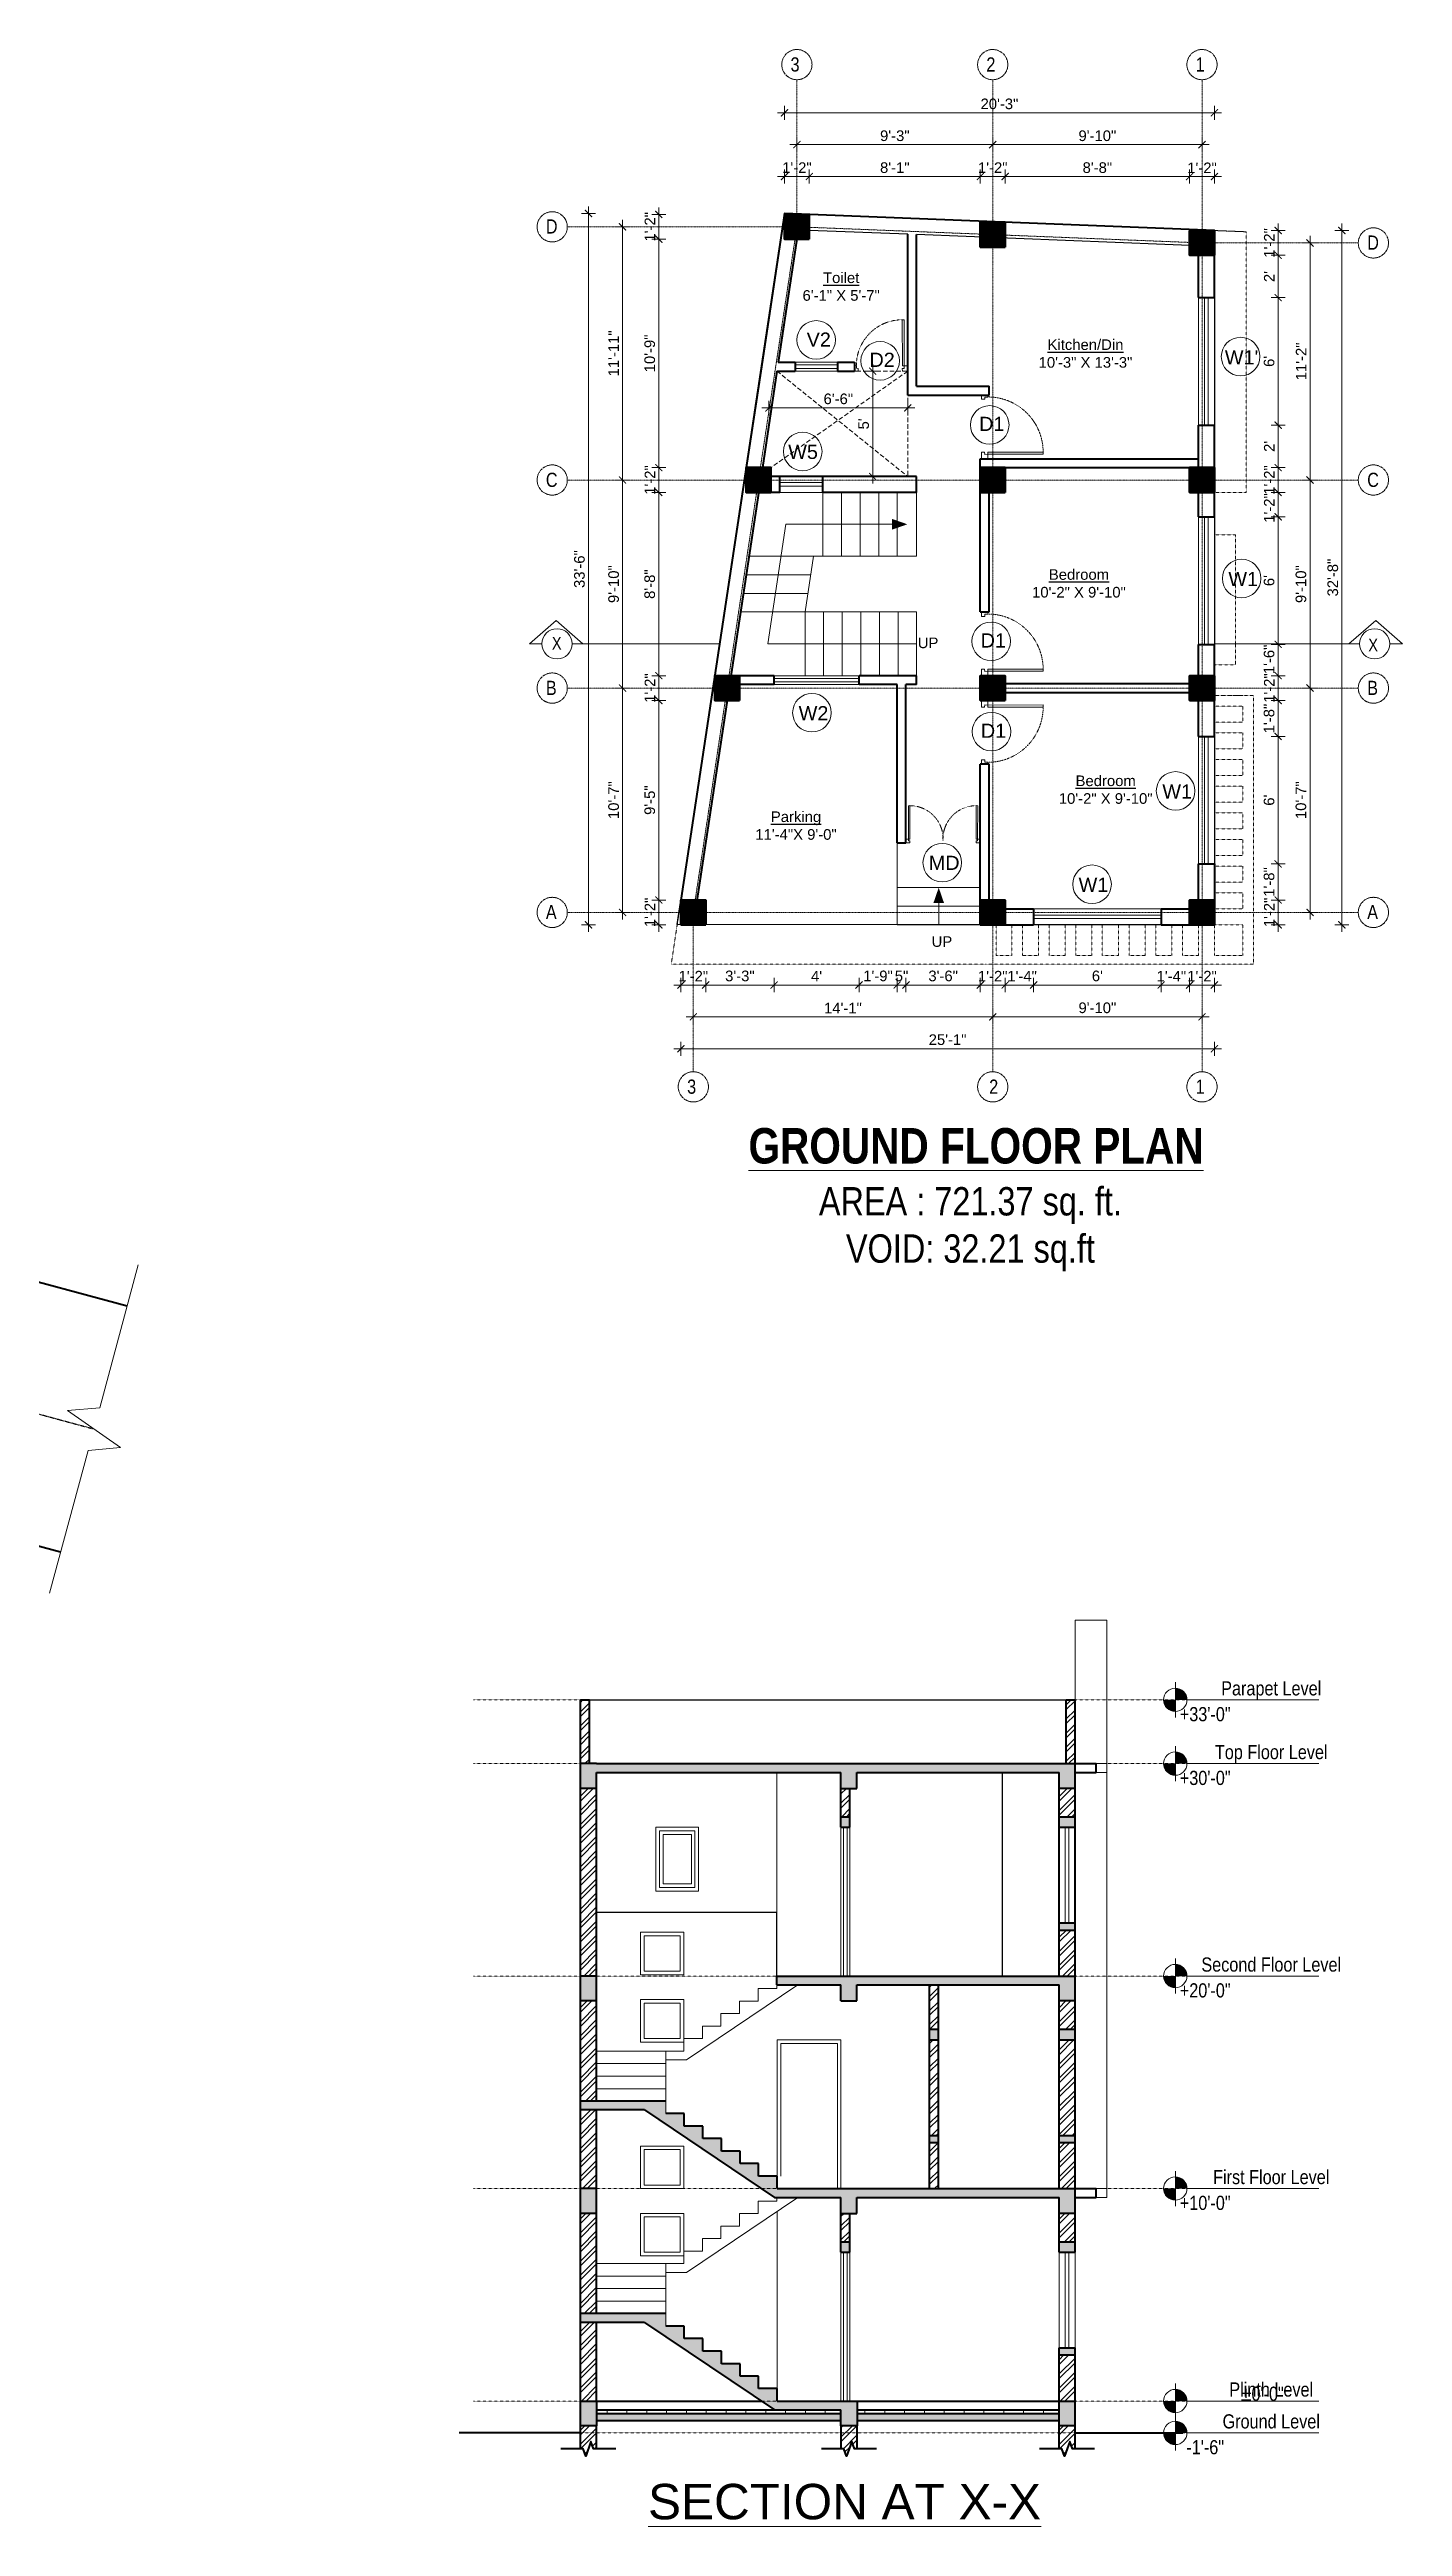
# Model space of a CAD drawing. Header units: inches. Extents: x 135267 to 147066, y -21506 to -19082.
# Drawn here: x 143461 to 144225, y -20674 to -19275 of the extents above; entities that cross this region are included whole.
import ezdxf

# ---------------------------------------------------------------- set-up
doc = ezdxf.new("R2010")
doc.units = ezdxf.units.IN
doc.header["$LTSCALE"] = 0.5
doc.header["$MEASUREMENT"] = 0
doc.header["$PDMODE"] = 66
doc.linetypes.add('CENTER', pattern=[2, 1.25, -0.25, 0.25, -0.25])
doc.linetypes.add('HIDDEN', pattern=[0.375, 0.25, -0.125])
for name, color, linetype, lineweight in [('Annotate-Bold.w', 187, 'Continuous', 18), ('Annotate-Lite.w', 177, 'Continuous', 9), ('Annotations-Bold.w', 177, 'Continuous', 13), ('C-COLUMN', 1, 'Continuous', 50), ('DIM', 4, 'Continuous', 5), ('DIM 1-100', 4, 'Continuous', 13), ('Door-Window', 47, 'Continuous', 15), ('Door-Window.w', 4, 'Continuous', 15), ('HACTH', 253, 'Continuous', 9), ('hatch', 9, 'Continuous', 5), ('PARAPET', 50, 'Continuous', 13), ('stair', 132, 'Continuous', 13), ('Staircase', 6, 'Continuous', 18), ('TEXT', 220, 'Continuous', 9), ('Text-100.w', 254, 'Continuous', 9), ('Toilet', 7, 'Continuous', 25), ('wall', 1, 'Continuous', 40), ('wall light', 6, 'Continuous', 25), ('window', 4, 'Continuous', 13)]:
    doc.layers.add(name, color=color, linetype=linetype, lineweight=lineweight)
doc.styles.add('ARAIL', font='ARIALN.TTF')
doc.styles.add('arial', font='arial.ttf')
doc.styles.add('arial.', font='arial.ttf')
doc.styles.add('gaurav', font='arial.ttf')
doc.styles.get("Standard").update_dxf_attribs({"font": 'arial.ttf'})
doc.dimstyles.new('1 by 96', dxfattribs={"dimtxt": 6, "dimasz": 4, "dimexe": 4, "dimexo": 4, "dimgap": 2, "dimtad": 1, "dimdec": 0, "dimzin": 0, "dimdsep": 46, "dimlunit": 4, "dimtxsty": 'Standard', "dimblk": 'ARCHTICK', "dimcen": 0, "dimdle": 4, "dimadec": 0, "dimazin": 0, "dimtfac": 1, "dimtdec": 0, "dimtix": 1, "dimtofl": 0, "dimtmove": 1, "dimatfit": 3, "dimldrblk": 'ARCHTICK', "dimfxl": 4, "dimfxlon": 1, "dimtolj": 1, "dimtzin": 0, "dimlwd": -1, "dimlwe": -1, "dimarcsym": 0})

msp = doc.modelspace()

# ---------------------------------------------------------------- texts
at = {"layer": 'Annotate-Bold.w', "ltscale": 0.005, "char_height": 7.996, "style": 'arial'}
for s, insert, width, attachment_point in [('\\A1;{\\fArial Narrow|b0|i0|c0|p34;Parapet Level}', (144150.6, -20196.5), 82.628, 2), ('\\A1;\\pt55.97313;{\\fArial Narrow|b0|i0|c0|p34;+33\'-0"}', (144113.3, -20219.2), 73.875, 8), ('\\A1;{\\fArial Narrow|b0|i0|c0|p34;Top Floor Level}', (144150.6, -20232.5), 82.628, 2), ('\\A1;\\pt55.97313;{\\fArial Narrow|b0|i0|c0|p34;+30\'-0"}', (144113.3, -20255.2), 73.875, 8), ('\\A1;{\\fArial Narrow|b0|i0|c0|p34;Second Floor Level}', (144150.6, -20352.5), 82.628, 2), ('\\A1;\\pt55.97313;{\\fArial Narrow|b0|i0|c0|p34;+20\'-0"}', (144113.3, -20375.2), 73.875, 8), ('\\A1;{\\fArial Narrow|b0|i0|c0|p34;First Floor Level}', (144150.6, -20472.5), 82.628, 2), ('\\A1;\\pt55.97313;{\\fArial Narrow|b0|i0|c0|p34;+10\'-0"}', (144113.3, -20495.2), 73.875, 8), ('\\A1;{\\fArial Narrow|b0|i0|c0|p34;Plinth Level}', (144150.6, -20592.5), 82.628, 2), ('\\A1;\\pt55.97313;{\\fArial Narrow|b0|i0|c0|p34;±0\'-0"}', (144145.5, -20603), 73.875, 8), ('\\A1;{\\fArial Narrow|b0|i0|c0|p34;Ground Level}', (144150.6, -20610.5), 82.628, 2), ('\\A1;\\pt55.97313;{\\fArial Narrow|b0|i0|c0|p34;-1\'-6"}', (144113.3, -20633.2), 73.875, 8)]:
    msp.add_mtext(s, dxfattribs=dict(at, insert=insert, width=width, attachment_point=attachment_point))
at = {"layer": 'Annotate-Lite.w', "ltscale": 0.005, "char_height": 8, "attachment_point": 1, "style": 'gaurav'}
for s, insert in [('V2', (143888.2, -19434.8)), ('D2', (143923.7, -19446.2)), ("W1'", (144124.4, -19444.8)), ('D1', (143985.6, -19482.4)), ('W5', (143877.8, -19498.2)), ('W1', (144126.4, -19570)), ('D1', (143986.5, -19604.7)), ('W2', (143883.7, -19645.8)), ('D1', (143986.6, -19655.7)), ('W1', (144089.1, -19690)), ('MD', (143957.2, -19730.3)), ('W1', (144041.8, -19742.7))]:
    msp.add_mtext_dynamic_manual_height_columns(s, width=8, gutter_width=100, heights=[0], dxfattribs=dict(at, insert=insert))
at = {"layer": 'Annotations-Bold.w', "linetype": 'CENTER', "ltscale": 1.5, "char_height": 8, "attachment_point": 1, "style": 'ARAIL'}
for s, insert in [('3', (143879.1, -19279.4)), ('2', (143989.7, -19279.4)), ('1', (144107.9, -19279.4)), ('D', (143740.9, -19370.9)), ('D', (144204.8, -19380)), ('C', (143740.9, -19514)), ('C', (144204.8, -19514)), ('B', (143740.9, -19631.5)), ('B', (144204.8, -19631.5)), ('A', (143740.9, -19758.1)), ('A', (144204.8, -19758.1)), ('3', (143820.7, -19856.7)), ('2', (143991.3, -19856.7)), ('1', (144107.9, -19856.7))]:
    msp.add_mtext_dynamic_manual_height_columns(s, width=6.539, gutter_width=100, heights=[0], dxfattribs=dict(at, insert=insert))
at = {"layer": 'TEXT', "lineweight": -2, "char_height": 6, "width": 127.506, "attachment_point": 5, "style": 'arial.'}
for s, insert in [('{\\LToilet\\P}6\'-1" X 5\'-7"', (143907.7, -19408.9)), ('{\\LKitchen/Din\\P}10\'-3" X 13\'-3"', (144045.7, -19446.7)), ('{\\LBedroom\\P}10\'-2" X 9\'-10"', (144042, -19576.5)), ('UP', (143956.8, -19610.1)), ('{\\LBedroom\\P}10\'-2" X 9\'-10"', (144057.1, -19693)), ('{\\LParking\\P}11\'-4"X 9\'-0"', (143882.2, -19713.3)), ('UP', (143964.6, -19778.8))]:
    msp.add_mtext(s, dxfattribs=dict(at, insert=insert))
at = {"layer": 'TEXT', "char_height": 7.2, "style": 'ARAIL'}
for insert, attachment_point in [((143749.8, -19606.7), 3), ((144205.4, -19607.7), 1)]:
    msp.add_mtext_dynamic_manual_height_columns('X', width=125.465, gutter_width=90, heights=[0], dxfattribs=dict(at, insert=insert, attachment_point=attachment_point))
at = {"layer": 'Text-100.w', "insert": (143980.7, -19884.1), "char_height": 20, "width": 569.102, "attachment_point": 2, "style": 'arial'}
msp.add_mtext('\\A1;{\\fArial Narrow|b1|i0|c0|p34;\\L GROUND FLOOR PLAN\\P\\fArial Narrow|b0|i0|c0|p34;\\H0.8x;\\lAREA : 721.37 sq. ft.\\PVOID: 32.21 sq.ft}', dxfattribs=at)
at = {"layer": 'Text-100.w', "insert": (143909.6, -20649.8), "char_height": 20, "attachment_point": 2, "style": 'arial'}
msp.add_mtext_dynamic_manual_height_columns('{\\LSECTION AT X-X}', width=940.971, gutter_width=100, heights=[0], dxfattribs=at)

# ---------------------------------------------------------------- blocks, each defined once
blk = doc.blocks.new('FDFDRE')
at = {"ltscale": 3}
for p, q in [((165701.1, -58637.8), (165701.1, -58641.5)), ((165704.8, -58637.8), (165701.1, -58637.8)), ((165701.1, -58641.5), (165703.6, -58641.5)), ((165703.6, -58641.5), (165703.5, -58672.6)), ((165704.8, -58639.7), (165703.6, -58639.7)), ((165703.6, -58639.7), (165703.6, -58641.5)), ((165703.6, -58641.5), (165704.8, -58641.5)), ((165704.8, -58639.7), (165704.8, -58637.8)), ((165704.8, -58641.5), (165704.8, -58672.7)), ((165767, -58639.7), (165767, -58637.8)), ((165767, -58637.8), (165770.6, -58637.8)), ((165767, -58639.7), (165768.2, -58639.7)), ((165767, -58641.5), (165767, -58672.7)), ((165768.2, -58641.5), (165767, -58641.5)), ((165768.2, -58639.7), (165768.2, -58641.5)), ((165770.7, -58641.5), (165768.2, -58641.5)), ((165768.2, -58641.5), (165768.2, -58672.6)), ((165770.6, -58637.8), (165770.7, -58641.5)), ((165703.5, -58672.6), (165704.8, -58672.7)), ((165768.2, -58672.6), (165767, -58672.7))]:
    blk.add_line(p, q, dxfattribs=at)
at = {"layer": 'Door-Window.w', "color": 9, "linetype": 'HIDDEN', "lineweight": 18}
for centre, start, end in [((165704.8, -58641.5), 269.9618, 3.3835), ((165767, -58641.5), 176.6165, 270.0382)]:
    blk.add_arc(centre, 31.2, start, end, dxfattribs=at)
blk = doc.blocks.new('3-0')
at = {"ltscale": 3}
for p, q in [((11063, 10097.7), (11066, 10099.9)), ((11063, 10097.7), (11064.5, 10095.7)), ((11066, 10096.8), (11064.5, 10095.7)), ((11065.3, 10097.8), (11066.7, 10098.9)), ((11066, 10096.8), (11065.3, 10097.8)), ((11066, 10099.9), (11066.7, 10098.9)), ((11085.5, 10074.1), (11110.3, 10093)), ((11086.2, 10073.2), (11111, 10092)), ((11111, 10092), (11110.3, 10093)), ((11086.2, 10073.2), (11085.5, 10074.1)), ((11084, 10073), (11082.6, 10071.9)), ((11082.6, 10071.9), (11084.8, 10069)), ((11084, 10073), (11084.8, 10072)), ((11084.8, 10072), (11086.2, 10073.2)), ((11084.8, 10069), (11087.7, 10071.2)), ((11087.7, 10071.2), (11086.2, 10073.2))]:
    blk.add_line(p, q, dxfattribs=at)
at = {"layer": 'Door-Window.w', "color": 9, "linetype": 'HIDDEN', "lineweight": 18}
blk.add_arc((11085.5, 10074.1), 31.2, 37.1906, 127.1465, dxfattribs=at)
blk = doc.blocks.new('_ArchTick')
at = {"color": 0, "linetype": 'ByBlock', "const_width": 0.15}
blk.add_lwpolyline([(-0.5, -0.5), (0.5, 0.5)], dxfattribs=at)
blk = doc.blocks.new('*D33')
at = {"layer": 'Defpoints', "color": 0, "transparency": 16777216}
for p in [(143804.7, -19755.3), (143817.2, -19755.3), (143817.2, -19769.3)]:
    blk.add_point(p, dxfattribs=at)
at = {"layer": 'DIM 1-100', "color": 0, "transparency": 16777216}
for p, q in [((143804.7, -19773.3), (143804.7, -19751.3)), ((143808.7, -19755.3), (143800.7, -19755.3)), ((143808.7, -19769.3), (143800.7, -19769.3))]:
    blk.add_line(p, q, dxfattribs=at)
at = {"layer": 'DIM 1-100', "color": 0, "transparency": 16777216, "xscale": 4, "yscale": 4, "zscale": 4}
for p, rotation in [((143804.7, -19755.3), 90), ((143804.7, -19769.3), 270)]:
    blk.add_blockref('_ArchTick', p, dxfattribs=dict(at, rotation=rotation))
at = {"layer": 'DIM 1-100', "color": 0, "transparency": 16777216, "insert": (143799.7, -19762.3), "char_height": 6, "attachment_point": 5, "rotation": 90}
blk.add_mtext('\\A1;1\'-2"', dxfattribs=at)
blk = doc.blocks.new('*D34')
at = {"layer": 'Defpoints', "color": 0, "transparency": 16777216}
for p in [(143804.7, -19642.6), (143836.3, -19642.6), (143817.2, -19755.3)]:
    blk.add_point(p, dxfattribs=at)
at = {"layer": 'DIM 1-100', "color": 0, "transparency": 16777216}
for p, q in [((143804.7, -19759.3), (143804.7, -19638.6)), ((143808.7, -19642.6), (143800.7, -19642.6)), ((143808.7, -19755.3), (143800.7, -19755.3))]:
    blk.add_line(p, q, dxfattribs=at)
at = {"layer": 'DIM 1-100', "color": 0, "transparency": 16777216, "xscale": 4, "yscale": 4, "zscale": 4}
for p, rotation in [((143804.7, -19642.6), 90), ((143804.7, -19755.3), 270)]:
    blk.add_blockref('_ArchTick', p, dxfattribs=dict(at, rotation=rotation))
at = {"layer": 'DIM 1-100', "color": 0, "transparency": 16777216, "insert": (143799.6, -19698.9), "char_height": 6, "attachment_point": 5, "rotation": 90}
blk.add_mtext('\\A1;9\'-5"', dxfattribs=at)
blk = doc.blocks.new('*D35')
at = {"layer": 'Defpoints', "color": 0, "transparency": 16777216}
for p in [(143804.7, -19628.6), (143836.3, -19628.6), (143836.3, -19642.6)]:
    blk.add_point(p, dxfattribs=at)
at = {"layer": 'DIM 1-100', "color": 0, "transparency": 16777216}
for p, q in [((143804.7, -19646.6), (143804.7, -19624.6)), ((143808.7, -19628.6), (143800.7, -19628.6)), ((143808.7, -19642.6), (143800.7, -19642.6))]:
    blk.add_line(p, q, dxfattribs=at)
at = {"layer": 'DIM 1-100', "color": 0, "transparency": 16777216, "xscale": 4, "yscale": 4, "zscale": 4}
for p, rotation in [((143804.7, -19628.6), 90), ((143804.7, -19642.6), 270)]:
    blk.add_blockref('_ArchTick', p, dxfattribs=dict(at, rotation=rotation))
at = {"layer": 'DIM 1-100', "color": 0, "transparency": 16777216, "insert": (143799.7, -19635.6), "char_height": 6, "attachment_point": 5, "rotation": 90}
blk.add_mtext('\\A1;1\'-2"', dxfattribs=at)
blk = doc.blocks.new('*D36')
at = {"layer": 'Defpoints', "color": 0, "transparency": 16777216}
for p in [(143804.7, -19525.1), (143854, -19525.1), (143836.3, -19628.6)]:
    blk.add_point(p, dxfattribs=at)
at = {"layer": 'DIM 1-100', "color": 0, "transparency": 16777216}
for p, q in [((143808.7, -19525.1), (143800.7, -19525.1)), ((143804.7, -19632.6), (143804.7, -19521.1)), ((143808.7, -19628.6), (143800.7, -19628.6))]:
    blk.add_line(p, q, dxfattribs=at)
at = {"layer": 'DIM 1-100', "color": 0, "transparency": 16777216, "xscale": 4, "yscale": 4, "zscale": 4}
for p, rotation in [((143804.7, -19525.1), 90), ((143804.7, -19628.6), 270)]:
    blk.add_blockref('_ArchTick', p, dxfattribs=dict(at, rotation=rotation))
at = {"layer": 'DIM 1-100', "color": 0, "transparency": 16777216, "insert": (143799.6, -19576.9), "char_height": 6, "attachment_point": 5, "rotation": 90}
blk.add_mtext('\\A1;8\'-8"', dxfattribs=at)
blk = doc.blocks.new('*D37')
at = {"layer": 'Defpoints', "color": 0, "transparency": 16777216}
for p in [(143804.7, -19511.1), (143854, -19511.1), (143854, -19525.1)]:
    blk.add_point(p, dxfattribs=at)
at = {"layer": 'DIM 1-100', "color": 0, "transparency": 16777216}
for p, q in [((143808.7, -19511.1), (143800.7, -19511.1)), ((143804.7, -19529.1), (143804.7, -19507.1)), ((143808.7, -19525.1), (143800.7, -19525.1))]:
    blk.add_line(p, q, dxfattribs=at)
at = {"layer": 'DIM 1-100', "color": 0, "transparency": 16777216, "xscale": 4, "yscale": 4, "zscale": 4}
for p, rotation in [((143804.7, -19511.1), 90), ((143804.7, -19525.1), 270)]:
    blk.add_blockref('_ArchTick', p, dxfattribs=dict(at, rotation=rotation))
at = {"layer": 'DIM 1-100', "color": 0, "transparency": 16777216, "insert": (143799.7, -19518.1), "char_height": 6, "attachment_point": 5, "rotation": 90}
blk.add_mtext('\\A1;1\'-2"', dxfattribs=at)
blk = doc.blocks.new('*D38')
at = {"layer": 'Defpoints', "color": 0, "transparency": 16777216}
for p in [(143804.7, -19382.1), (143875.7, -19382.1), (143854, -19511.1)]:
    blk.add_point(p, dxfattribs=at)
at = {"layer": 'DIM 1-100', "color": 0, "transparency": 16777216}
for p, q in [((143808.7, -19382.1), (143800.7, -19382.1)), ((143804.7, -19515.1), (143804.7, -19378.1)), ((143808.7, -19511.1), (143800.7, -19511.1))]:
    blk.add_line(p, q, dxfattribs=at)
at = {"layer": 'DIM 1-100', "color": 0, "transparency": 16777216, "xscale": 4, "yscale": 4, "zscale": 4}
for p, rotation in [((143804.7, -19382.1), 90), ((143804.7, -19511.1), 270)]:
    blk.add_blockref('_ArchTick', p, dxfattribs=dict(at, rotation=rotation))
at = {"layer": 'DIM 1-100', "color": 0, "transparency": 16777216, "insert": (143799.6, -19446.6), "char_height": 6, "attachment_point": 5, "rotation": 90}
blk.add_mtext('\\A1;10\'-9"', dxfattribs=at)
blk = doc.blocks.new('*D39')
at = {"layer": 'Defpoints', "color": 0, "transparency": 16777216}
for p in [(143804.7, -19368.1), (143875.7, -19368.1), (143875.7, -19382.1)]:
    blk.add_point(p, dxfattribs=at)
at = {"layer": 'DIM 1-100', "color": 0, "transparency": 16777216}
for p, q in [((143808.7, -19368.1), (143800.7, -19368.1)), ((143804.7, -19386.1), (143804.7, -19364.1)), ((143808.7, -19382.1), (143800.7, -19382.1))]:
    blk.add_line(p, q, dxfattribs=at)
at = {"layer": 'DIM 1-100', "color": 0, "transparency": 16777216, "xscale": 4, "yscale": 4, "zscale": 4}
for p, rotation in [((143804.7, -19368.1), 90), ((143804.7, -19382.1), 270)]:
    blk.add_blockref('_ArchTick', p, dxfattribs=dict(at, rotation=rotation))
at = {"layer": 'DIM 1-100', "color": 0, "transparency": 16777216, "insert": (143799.7, -19375.1), "char_height": 6, "attachment_point": 5, "rotation": 90}
blk.add_mtext('\\A1;1\'-2"', dxfattribs=at)
blk = doc.blocks.new('*D40')
at = {"layer": 'Defpoints', "color": 0, "transparency": 16777216}
for p in [(143882.7, -19375.1), (143784.2, -19518.1), (143861, -19518.1)]:
    blk.add_point(p, dxfattribs=at)
at = {"layer": 'DIM 1-100', "color": 0, "transparency": 16777216}
for p, q in [((143784.2, -19371.1), (143784.2, -19522.1)), ((143788.2, -19375.1), (143780.2, -19375.1)), ((143788.2, -19518.1), (143780.2, -19518.1))]:
    blk.add_line(p, q, dxfattribs=at)
at = {"layer": 'DIM 1-100', "color": 0, "transparency": 16777216, "xscale": 4, "yscale": 4, "zscale": 4}
for p, rotation in [((143784.2, -19375.1), 90), ((143784.2, -19518.1), 270)]:
    blk.add_blockref('_ArchTick', p, dxfattribs=dict(at, rotation=rotation))
at = {"layer": 'DIM 1-100', "color": 0, "transparency": 16777216, "insert": (143779.2, -19446.6), "char_height": 6, "attachment_point": 5, "rotation": 90}
blk.add_mtext('\\A1;11\'-11"', dxfattribs=at)
blk = doc.blocks.new('*D41')
at = {"layer": 'Defpoints', "color": 0, "transparency": 16777216}
for p in [(143861, -19518.1), (143784.2, -19635.6), (143843.3, -19635.6)]:
    blk.add_point(p, dxfattribs=at)
at = {"layer": 'DIM 1-100', "color": 0, "transparency": 16777216}
for p, q in [((143788.2, -19518.1), (143780.2, -19518.1)), ((143784.2, -19514.1), (143784.2, -19639.6)), ((143788.2, -19635.6), (143780.2, -19635.6))]:
    blk.add_line(p, q, dxfattribs=at)
at = {"layer": 'DIM 1-100', "color": 0, "transparency": 16777216, "xscale": 4, "yscale": 4, "zscale": 4}
for p, rotation in [((143784.2, -19518.1), 90), ((143784.2, -19635.6), 270)]:
    blk.add_blockref('_ArchTick', p, dxfattribs=dict(at, rotation=rotation))
at = {"layer": 'DIM 1-100', "color": 0, "transparency": 16777216, "insert": (143779.2, -19576.9), "char_height": 6, "attachment_point": 5, "rotation": 90}
blk.add_mtext('\\A1;9\'-10"', dxfattribs=at)
blk = doc.blocks.new('*D42')
at = {"layer": 'Defpoints', "color": 0, "transparency": 16777216}
for p in [(143843.3, -19635.6), (143784.2, -19762.3), (143824.2, -19762.3)]:
    blk.add_point(p, dxfattribs=at)
at = {"layer": 'DIM 1-100', "color": 0, "transparency": 16777216}
for p, q in [((143788.2, -19635.6), (143780.2, -19635.6)), ((143784.2, -19631.6), (143784.2, -19766.3)), ((143788.2, -19762.3), (143780.2, -19762.3))]:
    blk.add_line(p, q, dxfattribs=at)
at = {"layer": 'DIM 1-100', "color": 0, "transparency": 16777216, "xscale": 4, "yscale": 4, "zscale": 4}
for p, rotation in [((143784.2, -19635.6), 90), ((143784.2, -19762.3), 270)]:
    blk.add_blockref('_ArchTick', p, dxfattribs=dict(at, rotation=rotation))
at = {"layer": 'DIM 1-100', "color": 0, "transparency": 16777216, "insert": (143779.2, -19698.9), "char_height": 6, "attachment_point": 5, "rotation": 90}
blk.add_mtext('\\A1;10\'-7"', dxfattribs=at)
blk = doc.blocks.new('*D43')
at = {"layer": 'Defpoints', "color": 0, "transparency": 16777216}
for p in [(143765, -19367.6), (143875.7, -19367.6), (143817.2, -19769.3)]:
    blk.add_point(p, dxfattribs=at)
at = {"layer": 'DIM 1-100', "color": 0, "transparency": 16777216}
for p, q in [((143769, -19367.6), (143761, -19367.6)), ((143765, -19773.3), (143765, -19363.6)), ((143769, -19769.3), (143761, -19769.3))]:
    blk.add_line(p, q, dxfattribs=at)
at = {"layer": 'DIM 1-100', "color": 0, "transparency": 16777216, "xscale": 4, "yscale": 4, "zscale": 4}
for p, rotation in [((143765, -19367.6), 90), ((143765, -19769.3), 270)]:
    blk.add_blockref('_ArchTick', p, dxfattribs=dict(at, rotation=rotation))
at = {"layer": 'DIM 1-100', "color": 0, "transparency": 16777216, "insert": (143759.9, -19568.4), "char_height": 6, "attachment_point": 5, "rotation": 90}
blk.add_mtext('\\A1;33\'-6"', dxfattribs=at)
blk = doc.blocks.new('*D44')
at = {"layer": 'Defpoints', "color": 0, "transparency": 16777216}
for p in [(143889.7, -19346.7), (143875.7, -19368.1), (143889.7, -19368.1)]:
    blk.add_point(p, dxfattribs=at)
at = {"layer": 'DIM 1-100', "color": 0, "transparency": 16777216}
for p, q in [((143875.7, -19350.7), (143875.7, -19342.7)), ((143889.7, -19350.7), (143889.7, -19342.7)), ((143871.7, -19346.7), (143893.7, -19346.7))]:
    blk.add_line(p, q, dxfattribs=at)
at = {"layer": 'DIM 1-100', "color": 0, "transparency": 16777216, "xscale": 4, "yscale": 4, "zscale": 4, "rotation": 180}
blk.add_blockref('_ArchTick', (143875.7, -19346.7), dxfattribs=at)
at = {"layer": 'DIM 1-100', "color": 0, "transparency": 16777216, "xscale": 4, "yscale": 4, "zscale": 4}
blk.add_blockref('_ArchTick', (143889.7, -19346.7), dxfattribs=at)
at = {"layer": 'DIM 1-100', "color": 0, "transparency": 16777216, "insert": (143882.7, -19341.7), "char_height": 6, "attachment_point": 5}
blk.add_mtext('\\A1;1\'-2"', dxfattribs=at)
blk = doc.blocks.new('*D45')
at = {"layer": 'Defpoints', "color": 0, "transparency": 16777216}
for p in [(143986.3, -19346.7), (143889.7, -19368.1), (143986.3, -19372.5)]:
    blk.add_point(p, dxfattribs=at)
at = {"layer": 'DIM 1-100', "color": 0, "transparency": 16777216}
for p, q in [((143889.7, -19350.7), (143889.7, -19342.7)), ((143986.3, -19350.7), (143986.3, -19342.7)), ((143885.7, -19346.7), (143990.3, -19346.7))]:
    blk.add_line(p, q, dxfattribs=at)
at = {"layer": 'DIM 1-100', "color": 0, "transparency": 16777216, "xscale": 4, "yscale": 4, "zscale": 4, "rotation": 180}
blk.add_blockref('_ArchTick', (143889.7, -19346.7), dxfattribs=at)
at = {"layer": 'DIM 1-100', "color": 0, "transparency": 16777216, "xscale": 4, "yscale": 4, "zscale": 4}
blk.add_blockref('_ArchTick', (143986.3, -19346.7), dxfattribs=at)
at = {"layer": 'DIM 1-100', "color": 0, "transparency": 16777216, "insert": (143938, -19341.7), "char_height": 6, "attachment_point": 5}
blk.add_mtext('\\A1;8\'-1"', dxfattribs=at)
blk = doc.blocks.new('*D46')
at = {"layer": 'Defpoints', "color": 0, "transparency": 16777216}
for p in [(144000.3, -19346.7), (143986.3, -19372.5), (144000.3, -19372.5)]:
    blk.add_point(p, dxfattribs=at)
at = {"layer": 'DIM 1-100', "color": 0, "transparency": 16777216}
for p, q in [((143986.3, -19350.7), (143986.3, -19342.7)), ((144000.3, -19350.7), (144000.3, -19342.7)), ((143982.3, -19346.7), (144004.3, -19346.7))]:
    blk.add_line(p, q, dxfattribs=at)
at = {"layer": 'DIM 1-100', "color": 0, "transparency": 16777216, "xscale": 4, "yscale": 4, "zscale": 4, "rotation": 180}
blk.add_blockref('_ArchTick', (143986.3, -19346.7), dxfattribs=at)
at = {"layer": 'DIM 1-100', "color": 0, "transparency": 16777216, "xscale": 4, "yscale": 4, "zscale": 4}
blk.add_blockref('_ArchTick', (144000.3, -19346.7), dxfattribs=at)
at = {"layer": 'DIM 1-100', "color": 0, "transparency": 16777216, "insert": (143993.3, -19341.7), "char_height": 6, "attachment_point": 5}
blk.add_mtext('\\A1;1\'-2"', dxfattribs=at)
blk = doc.blocks.new('*D47')
at = {"layer": 'Defpoints', "color": 0, "transparency": 16777216}
for p in [(144104.5, -19346.7), (144000.3, -19372.5), (144104.5, -19377.2)]:
    blk.add_point(p, dxfattribs=at)
at = {"layer": 'DIM 1-100', "color": 0, "transparency": 16777216}
for p, q in [((144000.3, -19350.7), (144000.3, -19342.7)), ((144104.5, -19350.7), (144104.5, -19342.7)), ((143996.3, -19346.7), (144108.5, -19346.7))]:
    blk.add_line(p, q, dxfattribs=at)
at = {"layer": 'DIM 1-100', "color": 0, "transparency": 16777216, "xscale": 4, "yscale": 4, "zscale": 4, "rotation": 180}
blk.add_blockref('_ArchTick', (144000.3, -19346.7), dxfattribs=at)
at = {"layer": 'DIM 1-100', "color": 0, "transparency": 16777216, "xscale": 4, "yscale": 4, "zscale": 4}
blk.add_blockref('_ArchTick', (144104.5, -19346.7), dxfattribs=at)
at = {"layer": 'DIM 1-100', "color": 0, "transparency": 16777216, "insert": (144052.4, -19341.7), "char_height": 6, "attachment_point": 5}
blk.add_mtext('\\A1;8\'-8"', dxfattribs=at)
blk = doc.blocks.new('*D48')
at = {"layer": 'Defpoints', "color": 0, "transparency": 16777216}
for p in [(144118.5, -19346.7), (144104.5, -19377.2), (144118.5, -19377.2)]:
    blk.add_point(p, dxfattribs=at)
at = {"layer": 'DIM 1-100', "color": 0, "transparency": 16777216}
for p, q in [((144104.5, -19350.7), (144104.5, -19342.7)), ((144118.5, -19350.7), (144118.5, -19342.7)), ((144100.5, -19346.7), (144122.5, -19346.7))]:
    blk.add_line(p, q, dxfattribs=at)
at = {"layer": 'DIM 1-100', "color": 0, "transparency": 16777216, "xscale": 4, "yscale": 4, "zscale": 4, "rotation": 180}
blk.add_blockref('_ArchTick', (144104.5, -19346.7), dxfattribs=at)
at = {"layer": 'DIM 1-100', "color": 0, "transparency": 16777216, "xscale": 4, "yscale": 4, "zscale": 4}
blk.add_blockref('_ArchTick', (144118.5, -19346.7), dxfattribs=at)
at = {"layer": 'DIM 1-100', "color": 0, "transparency": 16777216, "insert": (144111.5, -19341.8), "char_height": 6, "attachment_point": 5}
blk.add_mtext('\\A1;1\'-2"', dxfattribs=at)
blk = doc.blocks.new('*D49')
at = {"layer": 'Defpoints', "color": 0, "transparency": 16777216}
for p in [(144118.5, -19377.2), (144118.5, -19391.2), (144154.5, -19391.2)]:
    blk.add_point(p, dxfattribs=at)
at = {"layer": 'DIM 1-100', "color": 0, "transparency": 16777216}
for p, q in [((144154.5, -19373.2), (144154.5, -19395.2)), ((144150.5, -19377.2), (144158.5, -19377.2)), ((144150.5, -19391.2), (144158.5, -19391.2))]:
    blk.add_line(p, q, dxfattribs=at)
at = {"layer": 'DIM 1-100', "color": 0, "transparency": 16777216, "xscale": 4, "yscale": 4, "zscale": 4}
for p, rotation in [((144154.5, -19377.2), 90), ((144154.5, -19391.2), 270)]:
    blk.add_blockref('_ArchTick', p, dxfattribs=dict(at, rotation=rotation))
at = {"layer": 'DIM 1-100', "color": 0, "transparency": 16777216, "insert": (144149.5, -19384.2), "char_height": 6, "attachment_point": 5, "rotation": 90}
blk.add_mtext('\\A1;1\'-2"', dxfattribs=at)
blk = doc.blocks.new('*D50')
at = {"layer": 'Defpoints', "color": 0, "transparency": 16777216}
for p in [(144118.5, -19391.2), (144118.5, -19415.1), (144154.5, -19415.1)]:
    blk.add_point(p, dxfattribs=at)
at = {"layer": 'DIM 1-100', "color": 0, "transparency": 16777216}
for p, q in [((144154.5, -19387.2), (144154.5, -19419.1)), ((144150.5, -19391.2), (144158.5, -19391.2)), ((144150.5, -19415.1), (144158.5, -19415.1))]:
    blk.add_line(p, q, dxfattribs=at)
at = {"layer": 'DIM 1-100', "color": 0, "transparency": 16777216, "xscale": 4, "yscale": 4, "zscale": 4}
for p, rotation in [((144154.5, -19391.2), 90), ((144154.5, -19415.1), 270)]:
    blk.add_blockref('_ArchTick', p, dxfattribs=dict(at, rotation=rotation))
at = {"layer": 'DIM 1-100', "color": 0, "transparency": 16777216, "insert": (144149.5, -19403.2), "char_height": 6, "attachment_point": 5, "rotation": 90}
blk.add_mtext("\\A1;2'", dxfattribs=at)
blk = doc.blocks.new('*D51')
at = {"layer": 'Defpoints', "color": 0, "transparency": 16777216}
for p in [(144118.5, -19415.1), (144118.5, -19487.1), (144154.5, -19487.1)]:
    blk.add_point(p, dxfattribs=at)
at = {"layer": 'DIM 1-100', "color": 0, "transparency": 16777216}
for p, q in [((144150.5, -19415.1), (144158.5, -19415.1)), ((144154.5, -19411.1), (144154.5, -19491.1)), ((144150.5, -19487.1), (144158.5, -19487.1))]:
    blk.add_line(p, q, dxfattribs=at)
at = {"layer": 'DIM 1-100', "color": 0, "transparency": 16777216, "xscale": 4, "yscale": 4, "zscale": 4}
for p, rotation in [((144154.5, -19415.1), 90), ((144154.5, -19487.1), 270)]:
    blk.add_blockref('_ArchTick', p, dxfattribs=dict(at, rotation=rotation))
at = {"layer": 'DIM 1-100', "color": 0, "transparency": 16777216, "insert": (144149.4, -19451.1), "char_height": 6, "attachment_point": 5, "rotation": 90}
blk.add_mtext("\\A1;6'", dxfattribs=at)
blk = doc.blocks.new('*D52')
at = {"layer": 'Defpoints', "color": 0, "transparency": 16777216}
for p in [(144118.5, -19487.1), (144118.5, -19511.1), (144154.5, -19511.1)]:
    blk.add_point(p, dxfattribs=at)
at = {"layer": 'DIM 1-100', "color": 0, "transparency": 16777216}
for p, q in [((144154.5, -19483.1), (144154.5, -19515.1)), ((144150.5, -19487.1), (144158.5, -19487.1)), ((144150.5, -19511.1), (144158.5, -19511.1))]:
    blk.add_line(p, q, dxfattribs=at)
at = {"layer": 'DIM 1-100', "color": 0, "transparency": 16777216, "xscale": 4, "yscale": 4, "zscale": 4}
for p, rotation in [((144154.5, -19487.1), 90), ((144154.5, -19511.1), 270)]:
    blk.add_blockref('_ArchTick', p, dxfattribs=dict(at, rotation=rotation))
at = {"layer": 'DIM 1-100', "color": 0, "transparency": 16777216, "insert": (144149.5, -19499.1), "char_height": 6, "attachment_point": 5, "rotation": 90}
blk.add_mtext("\\A1;2'", dxfattribs=at)
blk = doc.blocks.new('*D53')
at = {"layer": 'Defpoints', "color": 0, "transparency": 16777216}
for p in [(144118.5, -19511.1), (144118.5, -19525.1), (144154.5, -19525.1)]:
    blk.add_point(p, dxfattribs=at)
at = {"layer": 'DIM 1-100', "color": 0, "transparency": 16777216}
for p, q in [((144150.5, -19511.1), (144158.5, -19511.1)), ((144154.5, -19507.1), (144154.5, -19529.1)), ((144150.5, -19525.1), (144158.5, -19525.1))]:
    blk.add_line(p, q, dxfattribs=at)
at = {"layer": 'DIM 1-100', "color": 0, "transparency": 16777216, "xscale": 4, "yscale": 4, "zscale": 4}
for p, rotation in [((144154.5, -19511.1), 90), ((144154.5, -19525.1), 270)]:
    blk.add_blockref('_ArchTick', p, dxfattribs=dict(at, rotation=rotation))
at = {"layer": 'DIM 1-100', "color": 0, "transparency": 16777216, "insert": (144149.5, -19518.1), "char_height": 6, "attachment_point": 5, "rotation": 90}
blk.add_mtext('\\A1;1\'-2"', dxfattribs=at)
blk = doc.blocks.new('*D54')
at = {"layer": 'Defpoints', "color": 0, "transparency": 16777216}
for p in [(144118.5, -19525.1), (144118.5, -19538.9), (144154.5, -19538.9)]:
    blk.add_point(p, dxfattribs=at)
at = {"layer": 'DIM 1-100', "color": 0, "transparency": 16777216}
for p, q in [((144150.5, -19525.1), (144158.5, -19525.1)), ((144154.5, -19521.1), (144154.5, -19542.9)), ((144150.5, -19538.9), (144158.5, -19538.9))]:
    blk.add_line(p, q, dxfattribs=at)
at = {"layer": 'DIM 1-100', "color": 0, "transparency": 16777216, "xscale": 4, "yscale": 4, "zscale": 4}
for p, rotation in [((144154.5, -19525.1), 90), ((144154.5, -19538.9), 270)]:
    blk.add_blockref('_ArchTick', p, dxfattribs=dict(at, rotation=rotation))
at = {"layer": 'DIM 1-100', "color": 0, "transparency": 16777216, "insert": (144149.5, -19533.9), "char_height": 6, "attachment_point": 5, "rotation": 90}
blk.add_mtext('\\A1;1\'-2"', dxfattribs=at)
blk = doc.blocks.new('*D55')
at = {"layer": 'Defpoints', "color": 0, "transparency": 16777216}
for p in [(144118.5, -19538.9), (144118.5, -19610.9), (144154.5, -19610.9)]:
    blk.add_point(p, dxfattribs=at)
at = {"layer": 'DIM 1-100', "color": 0, "transparency": 16777216}
for p, q in [((144150.5, -19538.9), (144158.5, -19538.9)), ((144154.5, -19534.9), (144154.5, -19614.9)), ((144150.5, -19610.9), (144158.5, -19610.9))]:
    blk.add_line(p, q, dxfattribs=at)
at = {"layer": 'DIM 1-100', "color": 0, "transparency": 16777216, "xscale": 4, "yscale": 4, "zscale": 4}
for p, rotation in [((144154.5, -19538.9), 90), ((144154.5, -19610.9), 270)]:
    blk.add_blockref('_ArchTick', p, dxfattribs=dict(at, rotation=rotation))
at = {"layer": 'DIM 1-100', "color": 0, "transparency": 16777216, "insert": (144149.4, -19574.9), "char_height": 6, "attachment_point": 5, "rotation": 90}
blk.add_mtext("\\A1;6'", dxfattribs=at)
blk = doc.blocks.new('*D56')
at = {"layer": 'Defpoints', "color": 0, "transparency": 16777216}
for p in [(144118.5, -19610.9), (144118.5, -19628.6), (144154.5, -19628.6)]:
    blk.add_point(p, dxfattribs=at)
at = {"layer": 'DIM 1-100', "color": 0, "transparency": 16777216}
for p, q in [((144150.5, -19610.9), (144158.5, -19610.9)), ((144154.5, -19606.9), (144154.5, -19632.6)), ((144150.5, -19628.6), (144158.5, -19628.6))]:
    blk.add_line(p, q, dxfattribs=at)
at = {"layer": 'DIM 1-100', "color": 0, "transparency": 16777216, "xscale": 4, "yscale": 4, "zscale": 4}
for p, rotation in [((144154.5, -19610.9), 90), ((144154.5, -19628.6), 270)]:
    blk.add_blockref('_ArchTick', p, dxfattribs=dict(at, rotation=rotation))
at = {"layer": 'DIM 1-100', "color": 0, "transparency": 16777216, "insert": (144149.4, -19619.4), "char_height": 6, "attachment_point": 5, "rotation": 90}
blk.add_mtext('\\A1;1\'-6"', dxfattribs=at)
blk = doc.blocks.new('*D57')
at = {"layer": 'Defpoints', "color": 0, "transparency": 16777216}
for p in [(144118.5, -19628.6), (144118.5, -19642.6), (144154.5, -19642.6)]:
    blk.add_point(p, dxfattribs=at)
at = {"layer": 'DIM 1-100', "color": 0, "transparency": 16777216}
for p, q in [((144154.5, -19624.6), (144154.5, -19646.6)), ((144150.5, -19628.6), (144158.5, -19628.6)), ((144150.5, -19642.6), (144158.5, -19642.6))]:
    blk.add_line(p, q, dxfattribs=at)
at = {"layer": 'DIM 1-100', "color": 0, "transparency": 16777216, "xscale": 4, "yscale": 4, "zscale": 4}
for p, rotation in [((144154.5, -19628.6), 90), ((144154.5, -19642.6), 270)]:
    blk.add_blockref('_ArchTick', p, dxfattribs=dict(at, rotation=rotation))
at = {"layer": 'DIM 1-100', "color": 0, "transparency": 16777216, "insert": (144149.5, -19635.6), "char_height": 6, "attachment_point": 5, "rotation": 90}
blk.add_mtext('\\A1;1\'-2"', dxfattribs=at)
blk = doc.blocks.new('*D58')
at = {"layer": 'Defpoints', "color": 0, "transparency": 16777216}
for p in [(144118.5, -19642.6), (144118.5, -19662.9), (144154.5, -19662.9)]:
    blk.add_point(p, dxfattribs=at)
at = {"layer": 'DIM 1-100', "color": 0, "transparency": 16777216}
for p, q in [((144154.5, -19638.6), (144154.5, -19666.9)), ((144150.5, -19642.6), (144158.5, -19642.6)), ((144150.5, -19662.9), (144158.5, -19662.9))]:
    blk.add_line(p, q, dxfattribs=at)
at = {"layer": 'DIM 1-100', "color": 0, "transparency": 16777216, "xscale": 4, "yscale": 4, "zscale": 4}
for p, rotation in [((144154.5, -19642.6), 90), ((144154.5, -19662.9), 270)]:
    blk.add_blockref('_ArchTick', p, dxfattribs=dict(at, rotation=rotation))
at = {"layer": 'DIM 1-100', "color": 0, "transparency": 16777216, "insert": (144149.4, -19652.8), "char_height": 6, "attachment_point": 5, "rotation": 90}
blk.add_mtext('\\A1;1\'-8"', dxfattribs=at)
blk = doc.blocks.new('*D59')
at = {"layer": 'Defpoints', "color": 0, "transparency": 16777216}
for p in [(144118.5, -19662.9), (144118.5, -19734.9), (144154.5, -19734.9)]:
    blk.add_point(p, dxfattribs=at)
at = {"layer": 'DIM 1-100', "color": 0, "transparency": 16777216}
for p, q in [((144150.5, -19662.9), (144158.5, -19662.9)), ((144154.5, -19658.9), (144154.5, -19738.9)), ((144150.5, -19734.9), (144158.5, -19734.9))]:
    blk.add_line(p, q, dxfattribs=at)
at = {"layer": 'DIM 1-100', "color": 0, "transparency": 16777216, "xscale": 4, "yscale": 4, "zscale": 4}
for p, rotation in [((144154.5, -19662.9), 90), ((144154.5, -19734.9), 270)]:
    blk.add_blockref('_ArchTick', p, dxfattribs=dict(at, rotation=rotation))
at = {"layer": 'DIM 1-100', "color": 0, "transparency": 16777216, "insert": (144149.4, -19698.9), "char_height": 6, "attachment_point": 5, "rotation": 90}
blk.add_mtext("\\A1;6'", dxfattribs=at)
blk = doc.blocks.new('*D60')
at = {"layer": 'Defpoints', "color": 0, "transparency": 16777216}
for p in [(144118.5, -19734.9), (144118.5, -19755.3), (144154.5, -19755.3)]:
    blk.add_point(p, dxfattribs=at)
at = {"layer": 'DIM 1-100', "color": 0, "transparency": 16777216}
for p, q in [((144150.5, -19734.9), (144158.5, -19734.9)), ((144154.5, -19730.9), (144154.5, -19759.3)), ((144150.5, -19755.3), (144158.5, -19755.3))]:
    blk.add_line(p, q, dxfattribs=at)
at = {"layer": 'DIM 1-100', "color": 0, "transparency": 16777216, "xscale": 4, "yscale": 4, "zscale": 4}
for p, rotation in [((144154.5, -19734.9), 90), ((144154.5, -19755.3), 270)]:
    blk.add_blockref('_ArchTick', p, dxfattribs=dict(at, rotation=rotation))
at = {"layer": 'DIM 1-100', "color": 0, "transparency": 16777216, "insert": (144149.4, -19745.1), "char_height": 6, "attachment_point": 5, "rotation": 90}
blk.add_mtext('\\A1;1\'-8"', dxfattribs=at)
blk = doc.blocks.new('*D61')
at = {"layer": 'Defpoints', "color": 0, "transparency": 16777216}
for p in [(144118.5, -19755.3), (144118.5, -19769.3), (144154.5, -19769.3)]:
    blk.add_point(p, dxfattribs=at)
at = {"layer": 'DIM 1-100', "color": 0, "transparency": 16777216}
for p, q in [((144154.5, -19751.3), (144154.5, -19773.3)), ((144150.5, -19755.3), (144158.5, -19755.3)), ((144150.5, -19769.3), (144158.5, -19769.3))]:
    blk.add_line(p, q, dxfattribs=at)
at = {"layer": 'DIM 1-100', "color": 0, "transparency": 16777216, "xscale": 4, "yscale": 4, "zscale": 4}
for p, rotation in [((144154.5, -19755.3), 90), ((144154.5, -19769.3), 270)]:
    blk.add_blockref('_ArchTick', p, dxfattribs=dict(at, rotation=rotation))
at = {"layer": 'DIM 1-100', "color": 0, "transparency": 16777216, "insert": (144149.5, -19762.3), "char_height": 6, "attachment_point": 5, "rotation": 90}
blk.add_mtext('\\A1;1\'-2"', dxfattribs=at)
blk = doc.blocks.new('*D62')
at = {"layer": 'Defpoints', "color": 0, "transparency": 16777216}
for p in [(144118.5, -19635.6), (144172.5, -19635.6), (144118.5, -19762.3)]:
    blk.add_point(p, dxfattribs=at)
at = {"layer": 'DIM 1-100', "color": 0, "transparency": 16777216}
for p, q in [((144168.5, -19635.6), (144176.5, -19635.6)), ((144172.5, -19766.3), (144172.5, -19631.6)), ((144168.5, -19762.3), (144176.5, -19762.3))]:
    blk.add_line(p, q, dxfattribs=at)
at = {"layer": 'DIM 1-100', "color": 0, "transparency": 16777216, "xscale": 4, "yscale": 4, "zscale": 4}
for p, rotation in [((144172.5, -19635.6), 90), ((144172.5, -19762.3), 270)]:
    blk.add_blockref('_ArchTick', p, dxfattribs=dict(at, rotation=rotation))
at = {"layer": 'DIM 1-100', "color": 0, "transparency": 16777216, "insert": (144167.4, -19698.9), "char_height": 6, "attachment_point": 5, "rotation": 90}
blk.add_mtext('\\A1;10\'-7"', dxfattribs=at)
blk = doc.blocks.new('*D63')
at = {"layer": 'Defpoints', "color": 0, "transparency": 16777216}
for p in [(144118.5, -19518.1), (144172.5, -19518.1), (144118.5, -19635.6)]:
    blk.add_point(p, dxfattribs=at)
at = {"layer": 'DIM 1-100', "color": 0, "transparency": 16777216}
for p, q in [((144168.5, -19518.1), (144176.5, -19518.1)), ((144172.5, -19639.6), (144172.5, -19514.1)), ((144168.5, -19635.6), (144176.5, -19635.6))]:
    blk.add_line(p, q, dxfattribs=at)
at = {"layer": 'DIM 1-100', "color": 0, "transparency": 16777216, "xscale": 4, "yscale": 4, "zscale": 4}
for p, rotation in [((144172.5, -19518.1), 90), ((144172.5, -19635.6), 270)]:
    blk.add_blockref('_ArchTick', p, dxfattribs=dict(at, rotation=rotation))
at = {"layer": 'DIM 1-100', "color": 0, "transparency": 16777216, "insert": (144167.4, -19576.9), "char_height": 6, "attachment_point": 5, "rotation": 90}
blk.add_mtext('\\A1;9\'-10"', dxfattribs=at)
blk = doc.blocks.new('*D64')
at = {"layer": 'Defpoints', "color": 0, "transparency": 16777216}
for p in [(144118.5, -19384.2), (144172.5, -19384.2), (144118.5, -19518.1)]:
    blk.add_point(p, dxfattribs=at)
at = {"layer": 'DIM 1-100', "color": 0, "transparency": 16777216}
for p, q in [((144168.5, -19384.2), (144176.5, -19384.2)), ((144172.5, -19522.1), (144172.5, -19380.2)), ((144168.5, -19518.1), (144176.5, -19518.1))]:
    blk.add_line(p, q, dxfattribs=at)
at = {"layer": 'DIM 1-100', "color": 0, "transparency": 16777216, "xscale": 4, "yscale": 4, "zscale": 4}
for p, rotation in [((144172.5, -19384.2), 90), ((144172.5, -19518.1), 270)]:
    blk.add_blockref('_ArchTick', p, dxfattribs=dict(at, rotation=rotation))
at = {"layer": 'DIM 1-100', "color": 0, "transparency": 16777216, "insert": (144167.5, -19451.1), "char_height": 6, "attachment_point": 5, "rotation": 90}
blk.add_mtext('\\A1;11\'-2"', dxfattribs=at)
blk = doc.blocks.new('*D65')
at = {"layer": 'Defpoints', "color": 0, "transparency": 16777216}
for p in [(144118.5, -19377.2), (144118.5, -19769.3), (144190.5, -19769.3)]:
    blk.add_point(p, dxfattribs=at)
at = {"layer": 'DIM 1-100', "color": 0, "transparency": 16777216}
for p, q in [((144190.5, -19373.2), (144190.5, -19773.3)), ((144186.5, -19377.2), (144194.5, -19377.2)), ((144186.5, -19769.3), (144194.5, -19769.3))]:
    blk.add_line(p, q, dxfattribs=at)
at = {"layer": 'DIM 1-100', "color": 0, "transparency": 16777216, "xscale": 4, "yscale": 4, "zscale": 4}
for p, rotation in [((144190.5, -19377.2), 90), ((144190.5, -19769.3), 270)]:
    blk.add_blockref('_ArchTick', p, dxfattribs=dict(at, rotation=rotation))
at = {"layer": 'DIM 1-100', "color": 0, "transparency": 16777216, "insert": (144185.4, -19573.2), "char_height": 6, "attachment_point": 5, "rotation": 90}
blk.add_mtext('\\A1;32\'-8"', dxfattribs=at)
blk = doc.blocks.new('*D66')
at = {"layer": 'Defpoints', "color": 0, "transparency": 16777216}
for p in [(143993.3, -19328.7), (143882.7, -19368.1), (143993.3, -19372.2)]:
    blk.add_point(p, dxfattribs=at)
at = {"layer": 'DIM 1-100', "color": 0, "transparency": 16777216}
for p, q in [((143878.7, -19328.7), (143997.3, -19328.7)), ((143882.7, -19332.7), (143882.7, -19324.7)), ((143993.3, -19332.7), (143993.3, -19324.7))]:
    blk.add_line(p, q, dxfattribs=at)
at = {"layer": 'DIM 1-100', "color": 0, "transparency": 16777216, "xscale": 4, "yscale": 4, "zscale": 4, "rotation": 180}
blk.add_blockref('_ArchTick', (143882.7, -19328.7), dxfattribs=at)
at = {"layer": 'DIM 1-100', "color": 0, "transparency": 16777216, "xscale": 4, "yscale": 4, "zscale": 4}
blk.add_blockref('_ArchTick', (143993.3, -19328.7), dxfattribs=at)
at = {"layer": 'DIM 1-100', "color": 0, "transparency": 16777216, "insert": (143938, -19323.7), "char_height": 6, "attachment_point": 5}
blk.add_mtext('\\A1;9\'-3"', dxfattribs=at)
blk = doc.blocks.new('*D67')
at = {"layer": 'Defpoints', "color": 0, "transparency": 16777216}
for p in [(144111.5, -19328.7), (143993.3, -19372.2), (144111.5, -19376.9)]:
    blk.add_point(p, dxfattribs=at)
at = {"layer": 'DIM 1-100', "color": 0, "transparency": 16777216}
for p, q in [((143989.3, -19328.7), (144115.5, -19328.7)), ((143993.3, -19332.7), (143993.3, -19324.7)), ((144111.5, -19332.7), (144111.5, -19324.7))]:
    blk.add_line(p, q, dxfattribs=at)
at = {"layer": 'DIM 1-100', "color": 0, "transparency": 16777216, "xscale": 4, "yscale": 4, "zscale": 4, "rotation": 180}
blk.add_blockref('_ArchTick', (143993.3, -19328.7), dxfattribs=at)
at = {"layer": 'DIM 1-100', "color": 0, "transparency": 16777216, "xscale": 4, "yscale": 4, "zscale": 4}
blk.add_blockref('_ArchTick', (144111.5, -19328.7), dxfattribs=at)
at = {"layer": 'DIM 1-100', "color": 0, "transparency": 16777216, "insert": (144052.4, -19323.7), "char_height": 6, "attachment_point": 5}
blk.add_mtext('\\A1;9\'-10"', dxfattribs=at)
blk = doc.blocks.new('*D68')
at = {"layer": 'Defpoints', "color": 0, "transparency": 16777216}
for p in [(143875.7, -19310.7), (143875.7, -19367.6), (144118.5, -19377.2)]:
    blk.add_point(p, dxfattribs=at)
at = {"layer": 'DIM 1-100', "color": 0, "transparency": 16777216}
for p, q in [((144122.5, -19310.7), (143871.7, -19310.7)), ((143875.7, -19314.7), (143875.7, -19306.7)), ((144118.5, -19314.7), (144118.5, -19306.7))]:
    blk.add_line(p, q, dxfattribs=at)
at = {"layer": 'DIM 1-100', "color": 0, "transparency": 16777216, "xscale": 4, "yscale": 4, "zscale": 4, "rotation": 180}
blk.add_blockref('_ArchTick', (143875.7, -19310.7), dxfattribs=at)
at = {"layer": 'DIM 1-100', "color": 0, "transparency": 16777216, "xscale": 4, "yscale": 4, "zscale": 4}
blk.add_blockref('_ArchTick', (144118.5, -19310.7), dxfattribs=at)
at = {"layer": 'DIM 1-100', "color": 0, "transparency": 16777216, "insert": (143997.1, -19305.7), "char_height": 6, "attachment_point": 5}
blk.add_mtext('\\A1;20\'-3"', dxfattribs=at)
blk = doc.blocks.new('*D69')
at = {"layer": 'Defpoints', "color": 0, "transparency": 16777216}
for p in [(143817.2, -19769.3), (143831.2, -19769.3), (143831.2, -19803.3)]:
    blk.add_point(p, dxfattribs=at)
at = {"layer": 'DIM 1-100', "color": 0, "transparency": 16777216}
for p, q in [((143813.2, -19803.3), (143835.2, -19803.3)), ((143817.2, -19799.3), (143817.2, -19807.3)), ((143831.2, -19799.3), (143831.2, -19807.3))]:
    blk.add_line(p, q, dxfattribs=at)
at = {"layer": 'DIM 1-100', "color": 0, "transparency": 16777216, "xscale": 4, "yscale": 4, "zscale": 4, "rotation": 180}
blk.add_blockref('_ArchTick', (143817.2, -19803.3), dxfattribs=at)
at = {"layer": 'DIM 1-100', "color": 0, "transparency": 16777216, "xscale": 4, "yscale": 4, "zscale": 4}
blk.add_blockref('_ArchTick', (143831.2, -19803.3), dxfattribs=at)
at = {"layer": 'DIM 1-100', "color": 0, "transparency": 16777216, "insert": (143824.2, -19798.3), "char_height": 6, "attachment_point": 5}
blk.add_mtext('\\A1;1\'-2"', dxfattribs=at)
blk = doc.blocks.new('*D70')
at = {"layer": 'Defpoints', "color": 0, "transparency": 16777216}
for p in [(143869.8, -19633.6), (143831.2, -19769.3), (143869.8, -19803.3)]:
    blk.add_point(p, dxfattribs=at)
at = {"layer": 'DIM 1-100', "color": 0, "transparency": 16777216}
for p, q in [((143827.2, -19803.3), (143873.8, -19803.3)), ((143831.2, -19799.3), (143831.2, -19807.3)), ((143869.8, -19799.3), (143869.8, -19807.3))]:
    blk.add_line(p, q, dxfattribs=at)
at = {"layer": 'DIM 1-100', "color": 0, "transparency": 16777216, "xscale": 4, "yscale": 4, "zscale": 4, "rotation": 180}
blk.add_blockref('_ArchTick', (143831.2, -19803.3), dxfattribs=at)
at = {"layer": 'DIM 1-100', "color": 0, "transparency": 16777216, "xscale": 4, "yscale": 4, "zscale": 4}
blk.add_blockref('_ArchTick', (143869.8, -19803.3), dxfattribs=at)
at = {"layer": 'DIM 1-100', "color": 0, "transparency": 16777216, "insert": (143850.5, -19798.2), "char_height": 6, "attachment_point": 5}
blk.add_mtext('\\A1;3\'-3"', dxfattribs=at)
blk = doc.blocks.new('*D71')
at = {"layer": 'Defpoints', "color": 0, "transparency": 16777216}
for p in [(143869.8, -19633.6), (143917.8, -19633.6), (143917.8, -19803.3)]:
    blk.add_point(p, dxfattribs=at)
at = {"layer": 'DIM 1-100', "color": 0, "transparency": 16777216}
for p, q in [((143865.8, -19803.3), (143921.8, -19803.3)), ((143869.8, -19799.3), (143869.8, -19807.3)), ((143917.8, -19799.3), (143917.8, -19807.3))]:
    blk.add_line(p, q, dxfattribs=at)
at = {"layer": 'DIM 1-100', "color": 0, "transparency": 16777216, "xscale": 4, "yscale": 4, "zscale": 4, "rotation": 180}
blk.add_blockref('_ArchTick', (143869.8, -19803.3), dxfattribs=at)
at = {"layer": 'DIM 1-100', "color": 0, "transparency": 16777216, "xscale": 4, "yscale": 4, "zscale": 4}
blk.add_blockref('_ArchTick', (143917.8, -19803.3), dxfattribs=at)
at = {"layer": 'DIM 1-100', "color": 0, "transparency": 16777216, "insert": (143893.8, -19798.3), "char_height": 6, "attachment_point": 5}
blk.add_mtext("\\A1;4'", dxfattribs=at)
blk = doc.blocks.new('*D72')
at = {"layer": 'Defpoints', "color": 0, "transparency": 16777216}
for p in [(143917.8, -19633.6), (143939.3, -19633.6), (143939.3, -19803.3)]:
    blk.add_point(p, dxfattribs=at)
at = {"layer": 'DIM 1-100', "color": 0, "transparency": 16777216}
for p, q in [((143913.8, -19803.3), (143943.3, -19803.3)), ((143917.8, -19799.3), (143917.8, -19807.3)), ((143939.3, -19799.3), (143939.3, -19807.3))]:
    blk.add_line(p, q, dxfattribs=at)
at = {"layer": 'DIM 1-100', "color": 0, "transparency": 16777216, "xscale": 4, "yscale": 4, "zscale": 4, "rotation": 180}
blk.add_blockref('_ArchTick', (143917.8, -19803.3), dxfattribs=at)
at = {"layer": 'DIM 1-100', "color": 0, "transparency": 16777216, "xscale": 4, "yscale": 4, "zscale": 4}
blk.add_blockref('_ArchTick', (143939.3, -19803.3), dxfattribs=at)
at = {"layer": 'DIM 1-100', "color": 0, "transparency": 16777216, "insert": (143928.5, -19798.2), "char_height": 6, "attachment_point": 5}
blk.add_mtext('\\A1;1\'-9"', dxfattribs=at)
blk = doc.blocks.new('*D73')
at = {"layer": 'Defpoints', "color": 0, "transparency": 16777216}
for p in [(143939.3, -19633.6), (143944.3, -19723), (143944.3, -19803.3)]:
    blk.add_point(p, dxfattribs=at)
at = {"layer": 'DIM 1-100', "color": 0, "transparency": 16777216}
for p, q in [((143939.3, -19799.3), (143939.3, -19807.3)), ((143944.3, -19799.3), (143944.3, -19807.3))]:
    blk.add_line(p, q, dxfattribs=at)
at = {"layer": 'DIM 1-100', "color": 0, "transparency": 16777216, "insert": (143941.8, -19798.2), "char_height": 6, "attachment_point": 5}
blk.add_mtext('\\A1;5"', dxfattribs=at)
blk = doc.blocks.new('*D74')
at = {"layer": 'Defpoints', "color": 0, "transparency": 16777216}
for p in [(143944.3, -19723), (143986.3, -19769.3), (143986.3, -19803.3)]:
    blk.add_point(p, dxfattribs=at)
at = {"layer": 'DIM 1-100', "color": 0, "transparency": 16777216}
for p, q in [((143940.3, -19803.3), (143990.3, -19803.3)), ((143944.3, -19799.3), (143944.3, -19807.3)), ((143986.3, -19799.3), (143986.3, -19807.3))]:
    blk.add_line(p, q, dxfattribs=at)
at = {"layer": 'DIM 1-100', "color": 0, "transparency": 16777216, "xscale": 4, "yscale": 4, "zscale": 4, "rotation": 180}
blk.add_blockref('_ArchTick', (143944.3, -19803.3), dxfattribs=at)
at = {"layer": 'DIM 1-100', "color": 0, "transparency": 16777216, "xscale": 4, "yscale": 4, "zscale": 4}
blk.add_blockref('_ArchTick', (143986.3, -19803.3), dxfattribs=at)
at = {"layer": 'DIM 1-100', "color": 0, "transparency": 16777216, "insert": (143965.3, -19798.2), "char_height": 6, "attachment_point": 5}
blk.add_mtext('\\A1;3\'-6"', dxfattribs=at)
blk = doc.blocks.new('*D75')
at = {"layer": 'Defpoints', "color": 0, "transparency": 16777216}
for p in [(143986.3, -19769.3), (144000.3, -19769.3), (144000.3, -19803.3)]:
    blk.add_point(p, dxfattribs=at)
at = {"layer": 'DIM 1-100', "color": 0, "transparency": 16777216}
for p, q in [((143982.3, -19803.3), (144004.3, -19803.3)), ((143986.3, -19799.3), (143986.3, -19807.3)), ((144000.3, -19799.3), (144000.3, -19807.3))]:
    blk.add_line(p, q, dxfattribs=at)
at = {"layer": 'DIM 1-100', "color": 0, "transparency": 16777216, "xscale": 4, "yscale": 4, "zscale": 4, "rotation": 180}
blk.add_blockref('_ArchTick', (143986.3, -19803.3), dxfattribs=at)
at = {"layer": 'DIM 1-100', "color": 0, "transparency": 16777216, "xscale": 4, "yscale": 4, "zscale": 4}
blk.add_blockref('_ArchTick', (144000.3, -19803.3), dxfattribs=at)
at = {"layer": 'DIM 1-100', "color": 0, "transparency": 16777216, "insert": (143993.3, -19798.3), "char_height": 6, "attachment_point": 5}
blk.add_mtext('\\A1;1\'-2"', dxfattribs=at)
blk = doc.blocks.new('*D76')
at = {"layer": 'Defpoints', "color": 0, "transparency": 16777216}
for p in [(144000.3, -19769.3), (144016.4, -19769.3), (144016.4, -19803.3)]:
    blk.add_point(p, dxfattribs=at)
at = {"layer": 'DIM 1-100', "color": 0, "transparency": 16777216}
for p, q in [((143996.3, -19803.3), (144020.4, -19803.3)), ((144000.3, -19799.3), (144000.3, -19807.3)), ((144016.4, -19799.3), (144016.4, -19807.3))]:
    blk.add_line(p, q, dxfattribs=at)
at = {"layer": 'DIM 1-100', "color": 0, "transparency": 16777216, "xscale": 4, "yscale": 4, "zscale": 4, "rotation": 180}
blk.add_blockref('_ArchTick', (144000.3, -19803.3), dxfattribs=at)
at = {"layer": 'DIM 1-100', "color": 0, "transparency": 16777216, "xscale": 4, "yscale": 4, "zscale": 4}
blk.add_blockref('_ArchTick', (144016.4, -19803.3), dxfattribs=at)
at = {"layer": 'DIM 1-100', "color": 0, "transparency": 16777216, "insert": (144009.9, -19798.3), "char_height": 6, "attachment_point": 5}
blk.add_mtext('\\A1;1\'-4"', dxfattribs=at)
blk = doc.blocks.new('*D77')
at = {"layer": 'Defpoints', "color": 0, "transparency": 16777216}
for p in [(144016.4, -19769.3), (144088.4, -19769.3), (144088.4, -19803.3)]:
    blk.add_point(p, dxfattribs=at)
at = {"layer": 'DIM 1-100', "color": 0, "transparency": 16777216}
for p, q in [((144012.4, -19803.3), (144092.4, -19803.3)), ((144016.4, -19799.3), (144016.4, -19807.3)), ((144088.4, -19799.3), (144088.4, -19807.3))]:
    blk.add_line(p, q, dxfattribs=at)
at = {"layer": 'DIM 1-100', "color": 0, "transparency": 16777216, "xscale": 4, "yscale": 4, "zscale": 4, "rotation": 180}
blk.add_blockref('_ArchTick', (144016.4, -19803.3), dxfattribs=at)
at = {"layer": 'DIM 1-100', "color": 0, "transparency": 16777216, "xscale": 4, "yscale": 4, "zscale": 4}
blk.add_blockref('_ArchTick', (144088.4, -19803.3), dxfattribs=at)
at = {"layer": 'DIM 1-100', "color": 0, "transparency": 16777216, "insert": (144052.4, -19798.2), "char_height": 6, "attachment_point": 5}
blk.add_mtext("\\A1;6'", dxfattribs=at)
blk = doc.blocks.new('*D78')
at = {"layer": 'Defpoints', "color": 0, "transparency": 16777216}
for p in [(144088.4, -19769.3), (144104.5, -19769.3), (144104.5, -19803.3)]:
    blk.add_point(p, dxfattribs=at)
at = {"layer": 'DIM 1-100', "color": 0, "transparency": 16777216}
for p, q in [((144084.4, -19803.3), (144108.5, -19803.3)), ((144088.4, -19799.3), (144088.4, -19807.3)), ((144104.5, -19799.3), (144104.5, -19807.3))]:
    blk.add_line(p, q, dxfattribs=at)
at = {"layer": 'DIM 1-100', "color": 0, "transparency": 16777216, "xscale": 4, "yscale": 4, "zscale": 4, "rotation": 180}
blk.add_blockref('_ArchTick', (144088.4, -19803.3), dxfattribs=at)
at = {"layer": 'DIM 1-100', "color": 0, "transparency": 16777216, "xscale": 4, "yscale": 4, "zscale": 4}
blk.add_blockref('_ArchTick', (144104.5, -19803.3), dxfattribs=at)
at = {"layer": 'DIM 1-100', "color": 0, "transparency": 16777216, "insert": (144094.2, -19798.3), "char_height": 6, "attachment_point": 5}
blk.add_mtext('\\A1;1\'-4"', dxfattribs=at)
blk = doc.blocks.new('*D79')
at = {"layer": 'Defpoints', "color": 0, "transparency": 16777216}
for p in [(144104.5, -19769.3), (144118.5, -19769.3), (144118.5, -19803.3)]:
    blk.add_point(p, dxfattribs=at)
at = {"layer": 'DIM 1-100', "color": 0, "transparency": 16777216}
for p, q in [((144100.5, -19803.3), (144122.5, -19803.3)), ((144104.5, -19799.3), (144104.5, -19807.3)), ((144118.5, -19799.3), (144118.5, -19807.3))]:
    blk.add_line(p, q, dxfattribs=at)
at = {"layer": 'DIM 1-100', "color": 0, "transparency": 16777216, "xscale": 4, "yscale": 4, "zscale": 4, "rotation": 180}
blk.add_blockref('_ArchTick', (144104.5, -19803.3), dxfattribs=at)
at = {"layer": 'DIM 1-100', "color": 0, "transparency": 16777216, "xscale": 4, "yscale": 4, "zscale": 4}
blk.add_blockref('_ArchTick', (144118.5, -19803.3), dxfattribs=at)
at = {"layer": 'DIM 1-100', "color": 0, "transparency": 16777216, "insert": (144111.5, -19798.3), "char_height": 6, "attachment_point": 5}
blk.add_mtext('\\A1;1\'-2"', dxfattribs=at)
blk = doc.blocks.new('*D80')
at = {"layer": 'Defpoints', "color": 0, "transparency": 16777216}
for p in [(143824.2, -19769.2), (143993.3, -19769.3), (143993.3, -19821.3)]:
    blk.add_point(p, dxfattribs=at)
at = {"layer": 'DIM 1-100', "color": 0, "transparency": 16777216}
for p, q in [((143820.2, -19821.3), (143997.3, -19821.3)), ((143824.2, -19817.3), (143824.2, -19825.3)), ((143993.3, -19817.3), (143993.3, -19825.3))]:
    blk.add_line(p, q, dxfattribs=at)
at = {"layer": 'DIM 1-100', "color": 0, "transparency": 16777216, "xscale": 4, "yscale": 4, "zscale": 4, "rotation": 180}
blk.add_blockref('_ArchTick', (143824.2, -19821.3), dxfattribs=at)
at = {"layer": 'DIM 1-100', "color": 0, "transparency": 16777216, "xscale": 4, "yscale": 4, "zscale": 4}
blk.add_blockref('_ArchTick', (143993.3, -19821.3), dxfattribs=at)
at = {"layer": 'DIM 1-100', "color": 0, "transparency": 16777216, "insert": (143908.7, -19816.3), "char_height": 6, "attachment_point": 5}
blk.add_mtext('\\A1;14\'-1"', dxfattribs=at)
blk = doc.blocks.new('*D81')
at = {"layer": 'Defpoints', "color": 0, "transparency": 16777216}
for p in [(143993.3, -19769.3), (144111.5, -19769.3), (144111.5, -19821.3)]:
    blk.add_point(p, dxfattribs=at)
at = {"layer": 'DIM 1-100', "color": 0, "transparency": 16777216}
for p, q in [((143989.3, -19821.3), (144115.5, -19821.3)), ((143993.3, -19817.3), (143993.3, -19825.3)), ((144111.5, -19817.3), (144111.5, -19825.3))]:
    blk.add_line(p, q, dxfattribs=at)
at = {"layer": 'DIM 1-100', "color": 0, "transparency": 16777216, "xscale": 4, "yscale": 4, "zscale": 4, "rotation": 180}
blk.add_blockref('_ArchTick', (143993.3, -19821.3), dxfattribs=at)
at = {"layer": 'DIM 1-100', "color": 0, "transparency": 16777216, "xscale": 4, "yscale": 4, "zscale": 4}
blk.add_blockref('_ArchTick', (144111.5, -19821.3), dxfattribs=at)
at = {"layer": 'DIM 1-100', "color": 0, "transparency": 16777216, "insert": (144052.4, -19816.2), "char_height": 6, "attachment_point": 5}
blk.add_mtext('\\A1;9\'-10"', dxfattribs=at)
blk = doc.blocks.new('*D82')
at = {"layer": 'Defpoints', "color": 0, "transparency": 16777216}
for p in [(143817.2, -19769.3), (144118.5, -19769.3), (143817.2, -19839.3)]:
    blk.add_point(p, dxfattribs=at)
at = {"layer": 'DIM 1-100', "color": 0, "transparency": 16777216}
for p, q in [((143817.2, -19835.3), (143817.2, -19843.3)), ((144118.5, -19835.3), (144118.5, -19843.3)), ((144122.5, -19839.3), (143813.2, -19839.3))]:
    blk.add_line(p, q, dxfattribs=at)
at = {"layer": 'DIM 1-100', "color": 0, "transparency": 16777216, "xscale": 4, "yscale": 4, "zscale": 4, "rotation": 180}
blk.add_blockref('_ArchTick', (143817.2, -19839.3), dxfattribs=at)
at = {"layer": 'DIM 1-100', "color": 0, "transparency": 16777216, "xscale": 4, "yscale": 4, "zscale": 4}
blk.add_blockref('_ArchTick', (144118.5, -19839.3), dxfattribs=at)
at = {"layer": 'DIM 1-100', "color": 0, "transparency": 16777216, "insert": (143967.8, -19834.2), "char_height": 6, "attachment_point": 5}
blk.add_mtext('\\A1;25\'-1"', dxfattribs=at)
blk = doc.blocks.new('*D85')
at = {"layer": 'Defpoints', "color": 0, "transparency": 16777216}
for p in [(143925.5, -19456.6), (143945.3, -19456.6), (143945.3, -19516.1)]:
    blk.add_point(p, dxfattribs=at)
at = {"layer": 'DIM 1-100', "color": 0, "transparency": 16777216}
for p, q in [((143929.5, -19456.6), (143921.5, -19456.6)), ((143925.5, -19520.1), (143925.5, -19452.6)), ((143929.5, -19516.1), (143921.5, -19516.1))]:
    blk.add_line(p, q, dxfattribs=at)
at = {"layer": 'DIM 1-100', "color": 0, "transparency": 16777216, "xscale": 4, "yscale": 4, "zscale": 4}
for p, rotation in [((143925.5, -19456.6), 90), ((143925.5, -19516.1), 270)]:
    blk.add_blockref('_ArchTick', p, dxfattribs=dict(at, rotation=rotation))
at = {"layer": 'DIM 1-100', "color": 0, "transparency": 16777216, "insert": (143920.4, -19486.4), "char_height": 6, "attachment_point": 5, "rotation": 90}
blk.add_mtext("\\A1;5'", dxfattribs=at)
blk = doc.blocks.new('*D86')
at = {"layer": 'Defpoints', "color": 0, "transparency": 16777216}
for p in [(143945.3, -19477.4), (143866.9, -19486.2), (143945.3, -19486.4)]:
    blk.add_point(p, dxfattribs=at)
at = {"layer": 'DIM 1-100', "color": 0, "transparency": 16777216}
for p, q in [((143862.9, -19477.4), (143949.3, -19477.4)), ((143866.9, -19481.4), (143866.9, -19473.4)), ((143945.3, -19481.4), (143945.3, -19473.4))]:
    blk.add_line(p, q, dxfattribs=at)
at = {"layer": 'DIM 1-100', "color": 0, "transparency": 16777216, "xscale": 4, "yscale": 4, "zscale": 4, "rotation": 180}
blk.add_blockref('_ArchTick', (143866.9, -19477.4), dxfattribs=at)
at = {"layer": 'DIM 1-100', "color": 0, "transparency": 16777216, "xscale": 4, "yscale": 4, "zscale": 4}
blk.add_blockref('_ArchTick', (143945.3, -19477.4), dxfattribs=at)
at = {"layer": 'DIM 1-100', "color": 0, "transparency": 16777216, "insert": (143906.1, -19472.3), "char_height": 6, "attachment_point": 5}
blk.add_mtext('\\A1;6\'-6"', dxfattribs=at)

# ---------------------------------------------------------------- dimensions: what is measured, and where the dimension line sits
at = {"layer": 'DIM 1-100'}
for base, p1, p2, angle, picture, middle in [((143875.7, -19310.7), (144118.5, -19377.2), (143875.7, -19367.6), 180, '*D68', (143997.1, -19305.7)), ((143993.3, -19328.7), (143882.7, -19368.1), (143993.3, -19372.2), 180, '*D66', (143938, -19323.7)), ((144111.5, -19328.7), (143993.3, -19372.2), (144111.5, -19376.9), 180, '*D67', (144052.4, -19323.7)), ((143986.3, -19346.7), (143889.7, -19368.1), (143986.3, -19372.5), 180, '*D45', (143938, -19341.7)), ((144104.5, -19346.7), (144000.3, -19372.5), (144104.5, -19377.2), 180, '*D47', (144052.4, -19341.7)), ((143765, -19367.6), (143817.2, -19769.3), (143875.7, -19367.6), 90, '*D43', (143759.9, -19568.4)), ((143784.2, -19518.1), (143882.7, -19375.1), (143861, -19518.1), 90, '*D40', (143779.2, -19446.6)), ((144190.5, -19769.3), (144118.5, -19377.2), (144118.5, -19769.3), 90, '*D65', (144185.4, -19573.2)), ((143804.7, -19382.1), (143854, -19511.1), (143875.7, -19382.1), 90, '*D38', (143799.6, -19446.6)), ((144172.5, -19384.2), (144118.5, -19518.1), (144118.5, -19384.2), 90, '*D64', (144167.5, -19451.1)), ((144154.5, -19415.1), (144118.5, -19391.2), (144118.5, -19415.1), 90, '*D50', (144149.5, -19403.2)), ((144154.5, -19487.1), (144118.5, -19415.1), (144118.5, -19487.1), 90, '*D51', (144149.4, -19451.1)), ((143925.4761, -19456.5841), (143945.2545, -19516.1219), (143945.2545, -19456.5841), 90, '*D85', (143920.4249, -19486.353)), ((143945.3, -19477.4), (143866.9, -19486.2), (143945.3, -19486.4), 180, '*D86', (143906.1, -19472.3)), ((144154.5, -19511.1), (144118.5, -19487.1), (144118.5, -19511.1), 90, '*D52', (144149.5, -19499.1)), ((143784.2301973, -19635.6219128), (143861.0496092, -19518.1219128), (143843.3090447, -19635.6219128), 90, '*D41', (143779.1667594, -19576.8719128)), ((143804.6989473, -19525.1219128), (143836.3090447, -19628.6219128), (143854.0496092, -19525.1219128), 90, '*D36', (143799.6355094, -19576.8719128)), ((144172.4850592, -19518.1219128), (144118.4850592, -19635.6219128), (144118.4850592, -19518.1219128), 90, '*D63', (144167.4216212, -19576.8719128)), ((144154.5, -19610.9), (144118.5, -19538.9), (144118.5, -19610.9), 90, '*D55', (144149.4, -19574.9)), ((143784.2, -19762.3), (143843.3, -19635.6), (143824.2, -19762.3), 90, '*D42', (143779.2, -19698.9)), ((143804.7, -19642.6), (143817.2, -19755.3), (143836.3, -19642.6), 90, '*D34', (143799.6, -19698.9)), ((143869.8, -19803.3), (143831.2, -19769.3), (143869.8, -19633.6), 180, '*D70', (143850.5, -19798.2)), ((143917.8, -19803.3), (143869.8, -19633.6), (143917.8, -19633.6), 180, '*D71', (143893.8, -19798.3)), ((143939.2545, -19803.2718), (143917.7818, -19633.6219), (143939.2545, -19633.6219), 180, '*D72', (143928.5181, -19798.2084)), ((143944.3, -19803.3), (143939.3, -19633.6), (143944.3, -19723), 180, '*D73', (143941.8, -19798.2)), ((144172.5, -19635.6), (144118.5, -19762.3), (144118.5, -19635.6), 90, '*D62', (144167.4, -19698.9)), ((144154.5, -19662.9), (144118.5, -19642.6), (144118.5, -19662.9), 90, '*D58', (144149.4, -19652.8)), ((144154.5, -19734.9), (144118.5, -19662.9), (144118.5, -19734.9), 90, '*D59', (144149.4, -19698.9)), ((143986.3, -19803.3), (143944.3, -19723), (143986.3, -19769.3), 180, '*D74', (143965.3, -19798.2)), ((144154.5, -19755.3), (144118.5, -19734.9), (144118.5, -19755.3), 90, '*D60', (144149.4, -19745.1)), ((143817.2, -19839.3), (144118.5, -19769.3), (143817.2, -19769.3), 180, '*D82', (143967.8, -19834.2)), ((143993.3, -19821.3), (143824.2, -19769.2), (143993.3, -19769.3), 180, '*D80', (143908.7, -19816.3)), ((144111.5, -19821.3), (143993.3, -19769.3), (144111.5, -19769.3), 180, '*D81', (144052.4, -19816.2)), ((144088.4, -19803.3), (144016.4, -19769.3), (144088.4, -19769.3), 180, '*D77', (144052.4, -19798.2))]:
    dim = msp.add_linear_dim(base=base, p1=p1, p2=p2, angle=angle, dimstyle='1 by 96', dxfattribs=at)
    dim.commit()
    dim.dimension.update_dxf_attribs({"geometry": picture, "text_midpoint": middle})
for base, p1, p2, angle, picture, middle in [((143889.7, -19346.7), (143875.7, -19368.1), (143889.7, -19368.1), 180, '*D44', (143882.7, -19346.7)), ((144000.3, -19346.7), (143986.3, -19372.5), (144000.3, -19372.5), 180, '*D46', (143993.3, -19346.7)), ((144118.5, -19346.7), (144104.5, -19377.2), (144118.5, -19377.2), 180, '*D48', (144111.5, -19346.8)), ((143804.7, -19368.1), (143875.7, -19382.1), (143875.7, -19368.1), 90, '*D39', (143804.7, -19375.1)), ((144154.5, -19391.2), (144118.5, -19377.2), (144118.5, -19391.2), 90, '*D49', (144154.5, -19384.2)), ((143804.7, -19511.1), (143854, -19525.1), (143854, -19511.1), 90, '*D37', (143804.7, -19518.1)), ((144154.5, -19525.1), (144118.5, -19511.1), (144118.5, -19525.1), 90, '*D53', (144154.5, -19518.1)), ((144154.5, -19538.9), (144118.5, -19525.1), (144118.5, -19538.9), 90, '*D54', (144154.5, -19533.9)), ((144154.5, -19628.6), (144118.5, -19610.9), (144118.5, -19628.6), 90, '*D56', (144154.5, -19619.4)), ((143804.7, -19628.6), (143836.3, -19642.6), (143836.3, -19628.6), 90, '*D35', (143804.7, -19635.6)), ((144154.5, -19642.6), (144118.5, -19628.6), (144118.5, -19642.6), 90, '*D57', (144154.5, -19635.6)), ((143804.7, -19755.3), (143817.2, -19769.3), (143817.2, -19755.3), 90, '*D33', (143804.7, -19762.3)), ((144154.5, -19769.3), (144118.5, -19755.3), (144118.5, -19769.3), 90, '*D61', (144154.5, -19762.3)), ((143831.2, -19803.3), (143817.2, -19769.3), (143831.2, -19769.3), 180, '*D69', (143824.2, -19803.3)), ((144000.3, -19803.3), (143986.3, -19769.3), (144000.3, -19769.3), 180, '*D75', (143993.3, -19803.3)), ((144016.4, -19803.3), (144000.3, -19769.3), (144016.4, -19769.3), 180, '*D76', (144009.9, -19803.3)), ((144104.5, -19803.3), (144088.4, -19769.3), (144104.5, -19769.3), 180, '*D78', (144094.2, -19803.3)), ((144118.5, -19803.3), (144104.5, -19769.3), (144118.5, -19769.3), 180, '*D79', (144111.5, -19803.3))]:
    dim = msp.add_linear_dim(base=base, p1=p1, p2=p2, angle=angle, dimstyle='1 by 96', dxfattribs=at)
    dim.commit()
    dim.dimension.update_dxf_attribs({"geometry": picture, "text_midpoint": middle, "dimtype": 160})

# ---------------------------------------------------------------- hatches: boundary and pattern name
at = {"layer": 'Annotate-Bold.w', "ltscale": 0.005}
h = msp.add_hatch(color=256, dxfattribs=at)
h.dxf.hatch_style = 1
h.paths.add_polyline_path([(144096.4, -20200.4), (144096.4, -20207), (144103, -20207, 0.414214)])
h.paths.add_polyline_path([(144096.4, -20213.6), (144096.4, -20207), (144089.8, -20207, 0.414214)])
h = msp.add_hatch(color=256, dxfattribs=at)
h.dxf.hatch_style = 1
h.paths.add_polyline_path([(144096.4, -20236.4), (144096.4, -20243), (144103, -20243, 0.414214)])
h.paths.add_polyline_path([(144096.4, -20249.6), (144096.4, -20243), (144089.8, -20243, 0.414214)])
h = msp.add_hatch(color=256, dxfattribs=at)
h.dxf.hatch_style = 1
h.paths.add_polyline_path([(144096.4, -20356.4), (144096.4, -20363), (144103, -20363, 0.414214)])
h.paths.add_polyline_path([(144096.4, -20369.6), (144096.4, -20363), (144089.8, -20363, 0.414214)])
h = msp.add_hatch(color=256, dxfattribs=at)
h.dxf.hatch_style = 1
h.paths.add_polyline_path([(144096.4, -20476.4), (144096.4, -20483), (144103, -20483, 0.414214)])
h.paths.add_polyline_path([(144096.4, -20489.6), (144096.4, -20483), (144089.8, -20483, 0.414214)])
h = msp.add_hatch(color=256, dxfattribs=at)
h.dxf.hatch_style = 1
h.paths.add_polyline_path([(144096.4, -20596.4), (144096.4, -20603), (144103, -20603, 0.414214)])
h.paths.add_polyline_path([(144096.4, -20609.6), (144096.4, -20603), (144089.8, -20603, 0.414214)])
h = msp.add_hatch(color=256, dxfattribs=at)
h.dxf.hatch_style = 1
h.paths.add_polyline_path([(144096.4, -20614.4), (144096.4, -20621), (144103, -20621, 0.414214)])
h.paths.add_polyline_path([(144096.4, -20627.6), (144096.4, -20621), (144089.8, -20621, 0.414214)])
at = {"layer": 'C-COLUMN'}
h = msp.add_hatch(color=256, dxfattribs=at)
h.dxf.hatch_style = 1
h.paths.add_polyline_path([(143875.7, -19368.1), (143875.7, -19382.1), (143889.7, -19382.1), (143889.7, -19368.1)])
h = msp.add_hatch(color=256, dxfattribs=at)
h.dxf.hatch_style = 1
h.paths.add_polyline_path([(143986.3, -19372.5), (143986.3, -19386.5), (144000.3, -19386.5), (144000.3, -19372.5)])
h = msp.add_hatch(color=256, dxfattribs=at)
h.dxf.hatch_style = 1
h.paths.add_polyline_path([(144104.5, -19377.2), (144104.5, -19391.2), (144118.5, -19391.2), (144118.5, -19377.2)])
h = msp.add_hatch(color=256, dxfattribs=at)
h.dxf.hatch_style = 1
h.paths.add_polyline_path([(143854, -19511.1), (143854, -19525.1), (143868, -19525.1), (143868, -19511.1)])
h = msp.add_hatch(color=256, dxfattribs=at)
h.dxf.hatch_style = 1
h.paths.add_polyline_path([(143986.3, -19511.1), (143986.3, -19525.1), (144000.3, -19525.1), (144000.3, -19511.1)])
h = msp.add_hatch(color=256, dxfattribs=at)
h.dxf.hatch_style = 1
h.paths.add_polyline_path([(144104.5, -19511.1), (144104.5, -19525.1), (144118.5, -19525.1), (144118.5, -19511.1)])
h = msp.add_hatch(color=256, dxfattribs=at)
h.dxf.hatch_style = 1
h.paths.add_polyline_path([(143836.3, -19628.6), (143836.3, -19642.6), (143850.3, -19642.6), (143850.3, -19628.6)])
h = msp.add_hatch(color=256, dxfattribs=at)
h.dxf.hatch_style = 1
h.paths.add_polyline_path([(143986.3, -19628.6), (143986.3, -19642.6), (144000.3, -19642.6), (144000.3, -19628.6)])
h = msp.add_hatch(color=256, dxfattribs=at)
h.dxf.hatch_style = 1
h.paths.add_polyline_path([(144104.5, -19628.6), (144104.5, -19642.6), (144118.5, -19642.6), (144118.5, -19628.6)])
h = msp.add_hatch(color=256, dxfattribs=at)
h.dxf.hatch_style = 1
h.paths.add_polyline_path([(143817.2, -19755.3), (143817.2, -19769.3), (143831.2, -19769.3), (143831.2, -19755.3)])
h = msp.add_hatch(color=256, dxfattribs=at)
h.dxf.hatch_style = 1
h.paths.add_polyline_path([(143986.3, -19755.3), (143986.3, -19769.3), (144000.3, -19769.3), (144000.3, -19755.3)])
h = msp.add_hatch(color=256, dxfattribs=at)
h.dxf.hatch_style = 1
h.paths.add_polyline_path([(144104.5, -19755.3), (144104.5, -19769.3), (144118.5, -19769.3), (144118.5, -19755.3)])
at = {"layer": 'Door-Window', "linetype": 'ByBlock'}
h = msp.add_hatch(dxfattribs=at)
h.set_pattern_fill('AR-CONC', color=256)
h.set_pattern_definition([(50, (12105.656, 2775.75), (7.17260183, -0.62752135), [0.75, -8.25]), (355, (12105.656, 2775.75), (-1.38751334, 7.52192134), [0.6, -6.6]), (100.4514445, (12106.254, 2775.698), (5.78508847, 6.8943999), [0.63740192, -7.01142112]), (46.1842, (12105.656, 2777.75), (10.6724133, -1.6551928), [1.125, -12.375]), (96.6356355, (12106.546, 2777.612), (9.34661946, 9.741186), [0.9561034, -10.5171376]), (351.184164, (12105.656, 2777.75), (9.34661945, 9.741186), [0.9, -9.9]), (21, (12106.656, 2777.25), (5.96907052, -4.0261889), [0.75, -8.25]), (326, (12106.656, 2777.25), (2.4331533, 7.25150045), [0.6, -6.6]), (71.451445, (12107.154, 2776.9145), (8.40222377, 3.22531153), [0.6374019, -7.01142112]), (37.5, (12105.6562, 2775.75), (0.121598553, 3.32893854), [0, -6.52, 0, -6.7, 0, -6.625]), (7.5, (12105.6562, 2775.75), (2.63069537, 3.94411712), [0, -3.82, 0, -6.37, 0, -2.525]), (327.5, (12103.4263, 2775.75), (5.33822436, -0.22554872), [0, -2.5, 0, -7.8, 0, -10.35]), (317.5, (12102.4263, 2775.75), (5.8318617, 1.00104982), [0, -3.25, 0, -5.18, 0, -7.35])])
h.paths.add_polyline_path([(143769.5, -20603), (143760.4, -20603), (143760.4, -20617), (143769.5, -20617)])
h.paths.add_polyline_path([(143916.7, -20603), (143871.6, -20603), (143871.6, -20596), (143861.1, -20596), (143861.1, -20588.9), (143850.6, -20588.9), (143850.6, -20581.9), (143840.1, -20581.9), (143840.1, -20574.8), (143829.6, -20574.8), (143829.6, -20567.7), (143819.1, -20567.7), (143819.1, -20560.7), (143808.6, -20560.7), (143808.6, -20553.6), (143760.4, -20553.6), (143760.4, -20558.6), (143796.6, -20558.6), (143870.1, -20608), (143907.6, -20608), (143907.6, -20617), (143916.7, -20617)])
h.paths.add_polyline_path([(144039.8, -20603), (144030.8, -20603), (144030.8, -20617), (144039.8, -20617)])
h.paths.add_polyline_path([(144039.8, -20573), (144030.8, -20573), (144030.8, -20577), (144039.8, -20577)])
h.paths.add_polyline_path([(144039.8, -20513), (144030.8, -20513), (144030.8, -20519), (144039.8, -20519)])
h.paths.add_polyline_path([(143912.6, -20513), (143907.6, -20513), (143907.6, -20519), (143912.6, -20519)])
h.paths.add_polyline_path([(144039.8, -20483), (143871.6, -20483), (143871.6, -20476), (143861.1, -20476), (143861.1, -20468.9), (143850.6, -20468.9), (143850.6, -20461.9), (143840.1, -20461.9), (143840.1, -20454.8), (143829.6, -20454.8), (143829.6, -20447.7), (143819.1, -20447.7), (143819.1, -20440.7), (143808.6, -20440.7), (143808.6, -20433.6), (143760.4, -20433.6), (143760.4, -20438.6), (143796.6, -20438.6), (143870.1, -20488), (143907.6, -20488), (143907.6, -20497), (143916.6, -20497), (143916.6, -20488), (144030.8, -20488), (144030.8, -20497), (144039.8, -20497)])
h.paths.add_polyline_path([(143769.5, -20483), (143760.4, -20483), (143760.4, -20497), (143769.5, -20497)], flags=17)
h.paths.add_polyline_path([(143769.5, -20363), (143760.4, -20363), (143760.4, -20377), (143769.5, -20377)])
h.paths.add_polyline_path([(143916.6, -20368), (144030.8, -20368), (144030.8, -20363), (143871.3, -20363), (143871.3, -20368), (143907.6, -20368), (143907.6, -20377), (143916.6, -20377)])
h.paths.add_polyline_path([(144039.8, -20363), (144030.8, -20363), (144030.8, -20377), (144039.8, -20377)])
h.paths.add_polyline_path([(144039.8, -20393), (144030.8, -20393), (144030.8, -20399), (144039.8, -20399)])
h.paths.add_polyline_path([(143962.6, -20393), (143957.6, -20393), (143957.6, -20399), (143962.6, -20399)])
h.paths.add_polyline_path([(144039.8, -20453), (144030.8, -20453), (144030.8, -20457), (144039.8, -20457)], flags=17)
h.paths.add_polyline_path([(143962.6, -20453), (143957.6, -20453), (143957.6, -20457), (143962.6, -20457)], flags=17)
h.paths.add_polyline_path([(144039.8, -20333), (144030.8, -20333), (144030.8, -20337), (144039.8, -20337)])
h.paths.add_polyline_path([(144039.8, -20273), (144030.8, -20273), (144030.8, -20279), (144039.8, -20279)])
h.paths.add_polyline_path([(143912.6, -20273), (143907.6, -20273), (143907.6, -20279), (143912.6, -20279)])
h.paths.add_polyline_path([(144039.8, -20243), (143769.5, -20243), (143760.4, -20243), (143760.4, -20257), (143769.5, -20257), (143769.5, -20248), (143907.6, -20248), (143907.6, -20257), (143916.6, -20257), (143916.6, -20248), (144030.8, -20248), (144030.8, -20257), (144039.8, -20257)])
at = {"layer": 'hatch', "ltscale": 0.01}
h = msp.add_hatch(dxfattribs=at)
h.set_pattern_fill('ANSI32', color=256, scale=15, style=0)
h.set_pattern_definition([(45, (12105.656, 2775.75), (-3.97747564, 3.97747564), []), (45, (12108.308, 2775.75), (-3.97747564, 3.97747564), [])])
h.paths.add_polyline_path([(143769.5, -20617), (143760.4, -20617), (143760.4, -20630), (143761.9, -20630), (143763.4, -20634.2), (143766.4, -20625.9), (143767.9, -20630), (143769.5, -20630)])
h.paths.add_polyline_path([(143916.6, -20617), (143907.6, -20617), (143907.6, -20630), (143909.2, -20630), (143910.7, -20634.2), (143913.7, -20625.9), (143915.2, -20630), (143916.6, -20630)])
h.paths.add_polyline_path([(144039.8, -20617), (144030.8, -20617), (144030.8, -20630), (144032.3, -20630), (144033.8, -20634.2), (144036.8, -20625.9), (144038.3, -20630), (144039.8, -20630)])
h.paths.add_polyline_path([(144039.8, -20577), (144030.8, -20577), (144030.8, -20603), (144039.8, -20603)])
h.paths.add_polyline_path([(144039.8, -20497), (144030.8, -20497), (144030.8, -20513), (144039.8, -20513)])
h.paths.add_polyline_path([(144039.8, -20457), (144030.8, -20457), (144030.8, -20483), (144039.8, -20483)])
h.paths.add_polyline_path([(144039.8, -20399), (144030.8, -20399), (144030.8, -20453), (144039.8, -20453)])
h.paths.add_polyline_path([(144039.8, -20377), (144030.8, -20377), (144030.8, -20393), (144039.8, -20393)])
h.paths.add_polyline_path([(144039.8, -20337), (144030.8, -20337), (144030.8, -20363), (144039.8, -20363)])
h.paths.add_polyline_path([(144039.8, -20257), (144030.8, -20257), (144030.8, -20273), (144039.8, -20273)])
h.paths.add_polyline_path([(144039.8, -20207), (144034.8, -20207), (144034.8, -20243), (144039.8, -20243)])
h.paths.add_polyline_path([(143765.5, -20207), (143760.4, -20207), (143760.4, -20243), (143765.5, -20243)])
h.paths.add_polyline_path([(143912.6, -20257), (143907.6, -20257), (143907.6, -20273), (143912.6, -20273)])
h.paths.add_polyline_path([(143769.5, -20257), (143760.4, -20257), (143760.4, -20363), (143769.5, -20363)])
h.paths.add_polyline_path([(143769.5, -20377), (143760.4, -20377), (143760.4, -20433.6), (143769.5, -20433.6)])
h.paths.add_polyline_path([(143769.5, -20438.6), (143760.4, -20438.6), (143760.4, -20483), (143769.5, -20483)])
h.paths.add_polyline_path([(143769.5, -20497), (143760.4, -20497), (143760.4, -20553.6), (143769.5, -20553.6)])
h.paths.add_polyline_path([(143769.5, -20558.6), (143760.4, -20558.6), (143760.4, -20603), (143769.5, -20603)])
h.paths.add_polyline_path([(143912.6, -20497), (143907.6, -20497), (143907.6, -20513), (143912.6, -20513)])
h.paths.add_polyline_path([(143962.6, -20457), (143957.6, -20457), (143957.6, -20483), (143962.6, -20483)])
h.paths.add_polyline_path([(143962.6, -20399), (143957.6, -20399), (143957.6, -20453), (143962.6, -20453)])
h.paths.add_polyline_path([(143962.6, -20368), (143957.6, -20368), (143957.6, -20393), (143962.6, -20393)])
at = {"layer": 'hatch', "ltscale": 0.5}
h = msp.add_hatch(dxfattribs=at)
h.set_pattern_fill('AR-B816', color=256, scale=0.7)
h.set_pattern_definition([(0, (-217990.118, 216286.755), (0, 5.6), []), (90, (-217990.118, 216286.755), (-5.6, 5.6), [5.6, -5.6])])
h.paths.add_polyline_path([(143907.6, -20608), (143769.5, -20608), (143769.5, -20610), (143907.6, -20610)])
h = msp.add_hatch(dxfattribs=at)
h.set_pattern_fill('AR-SAND', color=256)
h.set_pattern_definition([(37.5, (-217990.1177, 216286.755), (-0.062993358, 1.926823769), [0, -1.52, 0, -1.7, 0, -1.625]), (7.5, (-217990.1177, 216286.755), (1.769776705, 2.822146065), [0, -0.82, 0, -1.37, 0, -0.525]), (327.5, (-217991.3477, 216286.755), (3.114141862, 0.0056590535), [0, -0.5, 0, -1.8, 0, -2.35]), (317.5, (-217991.3477, 216286.755), (3.006126605, 0.877675565), [0, -0.25, 0, -1.18, 0, -1.35])])
h.paths.add_polyline_path([(143907.6, -20614), (143907.6, -20610), (143769.5, -20610), (143769.5, -20614)])
h = msp.add_hatch(dxfattribs=at)
h.set_pattern_fill('AR-B816', color=256, scale=0.7)
h.set_pattern_definition([(0, (-217866.887, 216286.755), (0, 5.6), []), (90, (-217866.887, 216286.755), (-5.6, 5.6), [5.6, -5.6])])
h.paths.add_polyline_path([(144030.8, -20608), (143916.7, -20608), (143916.7, -20610), (144030.8, -20610)])
h = msp.add_hatch(dxfattribs=at)
h.set_pattern_fill('AR-SAND', color=256)
h.set_pattern_definition([(37.5, (-217842.89, 216286.755), (-0.062993358, 1.926823769), [0, -1.52, 0, -1.7, 0, -1.625]), (7.5, (-217842.89, 216286.755), (1.769776705, 2.822146065), [0, -0.82, 0, -1.37, 0, -0.525]), (327.5, (-217844.12, 216286.755), (3.114141862, 0.0056590535), [0, -0.5, 0, -1.8, 0, -2.35]), (317.5, (-217844.12, 216286.755), (3.006126605, 0.877675565), [0, -0.25, 0, -1.18, 0, -1.35])])
h.paths.add_polyline_path([(144030.8, -20614), (144030.8, -20610), (143916.7, -20610), (143916.7, -20614)])

# ---------------------------------------------------------------- linework, layer by layer
at = {"layer": 'Annotate-Bold.w', "ltscale": 0.005}
for p, q in [((144096.5, -20197.1), (144096.5, -20216.9)), ((144096.5, -20233.1), (144096.5, -20252.9)), ((144096.5, -20353.1), (144096.5, -20372.9)), ((144096.5, -20473.1), (144096.5, -20492.9)), ((144096.5, -20593.1), (144096.5, -20612.9)), ((144096.5, -20611.1), (144096.5, -20630.9))]:
    msp.add_line(p, q, dxfattribs=at)
at = {"layer": 'Annotate-Bold.w', "linetype": 'CENTER', "ltscale": 0.01}
for p, q in [((143700.1, -20207), (144103, -20207)), ((143700.1, -20243), (144103, -20243)), ((143700.1, -20363), (144103, -20363)), ((143700.1, -20483), (144103, -20483)), ((143700.1, -20603), (144103, -20603)), ((143700.1, -20621), (144103, -20621))]:
    msp.add_line(p, q, dxfattribs=at)
at = {"layer": 'Annotate-Bold.w'}
for p, q in [((144103, -20207), (144177.4, -20207)), ((144103, -20243), (144177.4, -20243)), ((144103, -20363), (144177.4, -20363)), ((144103, -20483), (144177.4, -20483)), ((144103, -20603), (144177.4, -20603)), ((144103, -20621), (144177.4, -20621))]:
    msp.add_line(p, q, dxfattribs=at)
at = {"layer": 'Annotate-Bold.w', "ltscale": 0.005}
for centre in [(144096.4, -20207), (144096.4, -20243), (144096.4, -20363), (144096.4, -20483), (144096.4, -20603), (144096.4, -20621)]:
    msp.add_circle(centre, 6.6, dxfattribs=at)
at = {"layer": 'Annotate-Lite.w', "ltscale": 0.005}
for centre in [(143893.6, -19439), (143929.7, -19450.8), (144133.3, -19448.4), (143991.6, -19487), (143886, -19502), (144133.9, -19573.7), (143992.4, -19609.2), (143891.2, -19649.5), (143992.6, -19660.2), (144096.6, -19693.7), (143964.8, -19734.2), (144049.4, -19746.4)]:
    msp.add_circle(centre, 10.9, dxfattribs=at)
at = {"layer": 'Annotations-Bold.w', "linetype": 'CENTER', "ltscale": 0.3}
for p, q in [((143993.3, -19292.1), (143993.3, -19852.3)), ((144111.5, -19292.1), (144111.5, -19852.3)), ((143753, -19518.1), (144199.8, -19518.1)), ((143753, -19635.6), (144199.8, -19635.6)), ((143753, -19762.3), (144199.8, -19762.3))]:
    msp.add_line(p, q, dxfattribs=at)
for points in [[(143882.7, -19292.1), (143882.7, -19375.1), (143861, -19518.1), (143843.3, -19635.6), (143824.2, -19762.3), (143824.2, -19852.3)], [(143753, -19375.1), (143882.7, -19375.1), (144111.5, -19384.2), (144199.8, -19384.2)]]:
    msp.add_lwpolyline(points, dxfattribs=at)
at = {"layer": 'Annotations-Bold.w', "linetype": 'CENTER', "ltscale": 1.5}
for centre in [(143882.7, -19283.5), (143993.3, -19283.5), (144111.5, -19283.5), (143744.5, -19375.1), (144208.3, -19384.2), (143744.5, -19518.1), (144208.3, -19518.1), (143744.5, -19635.6), (144208.3, -19635.6), (143744.5, -19762.3), (144208.3, -19762.3), (143824.2, -19860.8), (143993.3, -19860.8), (144111.5, -19860.8)]:
    msp.add_circle(centre, 8.53, dxfattribs=at)
at = {"layer": 'C-COLUMN'}
for points in [[(143889.7, -19382.1), (143889.7, -19368.1), (143875.7, -19368.1), (143875.7, -19382.1)], [(144000.3, -19386.5), (144000.3, -19372.5), (143986.3, -19372.5), (143986.3, -19386.5)], [(144118.5, -19391.2), (144118.5, -19377.2), (144104.5, -19377.2), (144104.5, -19391.2)], [(143868, -19525.1), (143868, -19511.1), (143854, -19511.1), (143854, -19525.1)], [(144000.3, -19525.1), (144000.3, -19511.1), (143986.3, -19511.1), (143986.3, -19525.1)], [(144118.5, -19525.1), (144118.5, -19511.1), (144104.5, -19511.1), (144104.5, -19525.1)], [(143850.3, -19642.6), (143850.3, -19628.6), (143836.3, -19628.6), (143836.3, -19642.6)], [(144000.3, -19642.6), (144000.3, -19628.6), (143986.3, -19628.6), (143986.3, -19642.6)], [(144118.5, -19642.6), (144118.5, -19628.6), (144104.5, -19628.6), (144104.5, -19642.6)], [(143831.2, -19769.3), (143831.2, -19755.3), (143817.2, -19755.3), (143817.2, -19769.3)], [(144000.3, -19769.3), (144000.3, -19755.3), (143986.3, -19755.3), (143986.3, -19769.3)], [(144118.5, -19769.3), (144118.5, -19755.3), (144104.5, -19755.3), (144104.5, -19769.3)]]:
    msp.add_lwpolyline(points, close=True, dxfattribs=at)
at = {"layer": 'Defpoints'}
msp.add_lwpolyline([(143875.7, -19367.6), (144118.5, -19377.2), (144118.5, -19769.3), (143815.1, -19769.2), (143875.7, -19367.6)], dxfattribs=at)
at = {"layer": 'DIM'}
for p, q in [((143866.3, -19610.6), (143876.5, -19543.1)), ((143876.5, -19543.1), (143936.5, -19543.1, 0)), ((143866.3, -19610.6), (143950.3, -19610.6))]:
    msp.add_line(p, q, dxfattribs=at)
at = {"layer": 'DIM 1-100'}
msp.add_lwpolyline([(143962.8, -19757), (143962.8, -19769.3)], dxfattribs=at)
at = {"layer": 'DIM 1-100', "linetype": 'Continuous'}
msp.add_lwpolyline([(143460.6, -20146.7), (143482.4, -20066.1), (143500.6, -20064.5), (143470.7, -20043.5), (143488.9, -20042), (143510.7, -19961.3)], dxfattribs=at)
at = {"layer": 'HACTH', "linetype": 'HIDDEN', "ltscale": 0.3}
for p, q in [((144118.5, -19377.2), (144136.5, -19377.9)), ((144136.5, -19386.9), (144136.5, -19377.9)), ((144136.5, -19516.1), (144136.5, -19386.9)), ((144118.5, -19525.1), (144136.5, -19525.1)), ((144136.5, -19525.1), (144136.5, -19516.1)), ((144118.5, -19549.1), (144130.5, -19549.1)), ((144118.5, -19549.1), (144130.5, -19549.1)), ((144130.5, -19610.4), (144130.5, -19549.1)), ((144130.5, -19610.4), (144130.5, -19549.1)), ((144130.5, -19610.4), (144130.5, -19622.4)), ((144130.5, -19610.4), (144130.5, -19622.4)), ((144130.5, -19622.4), (144118.5, -19622.4)), ((144130.5, -19622.4), (144118.5, -19622.4)), ((144118.5, -19639.8), (144140.5, -19639.8)), ((144140.5, -19791.6), (144140.5, -19639.8)), ((144118.5, -19645.8), (144134.5, -19645.8)), ((144134.5, -19645.8), (144134.5, -19654.9)), ((144118.5, -19654.9), (144134.5, -19654.9)), ((144118.5, -19660.9), (144134.5, -19660.9)), ((144134.5, -19660.9), (144134.5, -19669.9)), ((144118.5, -19669.9), (144134.5, -19669.9)), ((144118.5, -19675.9), (144134.5, -19675.9)), ((144134.5, -19675.9), (144134.5, -19685)), ((144118.5, -19685), (144134.5, -19685)), ((144118.5, -19691), (144134.5, -19691)), ((144134.5, -19691), (144134.5, -19700)), ((144118.5, -19700), (144134.5, -19700)), ((144118.5, -19706), (144134.5, -19706)), ((144134.5, -19706), (144134.5, -19715.1)), ((144118.5, -19715.1), (144134.5, -19715.1)), ((144118.5, -19721.1), (144134.5, -19721.1)), ((144134.5, -19721.1), (144134.5, -19730.2)), ((144118.5, -19730.2), (144134.5, -19730.2)), ((144118.5, -19736.2), (144134.5, -19736.2)), ((144134.5, -19736.2), (144134.5, -19745.2)), ((144118.5, -19745.2), (144134.5, -19745.2)), ((144118.5, -19751.2), (144134.5, -19751.2)), ((144134.5, -19751.2), (144134.5, -19760.3)), ((143811.7, -19791.6), (143816.9, -19757.3)), ((144118.5, -19760.3), (144134.5, -19760.3)), ((143995.3, -19769.3), (143995.3, -19786.6)), ((144004.1, -19786.6), (144004.1, -19769.3)), ((144010.1, -19786.6), (144010.1, -19769.3)), ((144019.1, -19786.6), (144019.1, -19769.3)), ((144025.1, -19786.6), (144025.1, -19769.3)), ((144034.2, -19786.6), (144034.2, -19769.3)), ((144040.2, -19786.6), (144040.2, -19769.3)), ((144049.2, -19786.6), (144049.2, -19769.3)), ((144055.2, -19786.6), (144055.2, -19769.3)), ((144064.3, -19786.6), (144064.3, -19769.3)), ((144070.3, -19786.6), (144070.3, -19769.3)), ((144079.4, -19786.6), (144079.4, -19769.3)), ((144085.4, -19786.6), (144085.4, -19769.3)), ((144094.4, -19786.6), (144094.4, -19769.3)), ((144100.4, -19786.6), (144100.4, -19769.3)), ((144109.5, -19769.3), (144109.5, -19786.6)), ((144118.5, -19769.3), (144118.5, -19786.6)), ((144134.5, -19769.3), (144118.5, -19769.3)), ((144134.5, -19769.3), (144134.5, -19786.6)), ((143989.3, -19791.6), (143811.7, -19791.6)), ((143989.3, -19791.6), (144140.5, -19791.6)), ((143995.3, -19786.6), (144004.1, -19786.6)), ((144010.1, -19786.6), (144019.1, -19786.6)), ((144025.1, -19786.6), (144034.2, -19786.6)), ((144040.2, -19786.6), (144049.2, -19786.6)), ((144055.2, -19786.6), (144064.3, -19786.6)), ((144070.3, -19786.6), (144079.4, -19786.6)), ((144085.4, -19786.6), (144094.4, -19786.6)), ((144100.4, -19786.6), (144109.5, -19786.6)), ((144118.5, -19786.6), (144134.5, -19786.6))]:
    msp.add_line(p, q, dxfattribs=at)
at = {"layer": 'HACTH', "linetype": 'HIDDEN', "ltscale": 20}
for p, q in [((143945.3, -19456.6), (143868, -19511.1)), ((143871.4, -19456.6), (143945.3, -19516.1)), ((144118.5, -19639.8), (144134.5, -19639.8))]:
    msp.add_line(p, q, dxfattribs=at)
at = {"layer": 'HACTH', "linetype": 'HIDDEN', "ltscale": 0.3}
msp.add_lwpolyline([(144136.5, -19377.9), (144118.5, -19377.2)], dxfattribs=at)
at = {"layer": 'HACTH', "linetype": 'HIDDEN', "ltscale": 20}
msp.add_lwpolyline([(143945.3, -19456.6), (143945.3, -19516.1), (143868, -19516.1), (143868, -19511.1), (143863.2, -19511.1), (143871.4, -19456.6), (143945.3, -19456.6)], dxfattribs=at)
at = {"layer": 'PARAPET'}
for p, q in [((144057.8, -20162), (144039.8, -20162)), ((144039.8, -20207), (144039.8, -20162)), ((144057.8, -20243), (144057.8, -20162)), ((143871.3, -20327), (143871.3, -20248)), ((144051.8, -20243), (144057.8, -20243)), ((144057.8, -20248), (144051.8, -20248)), ((144057.8, -20243), (144057.8, -20248)), ((144057.8, -20483), (144057.8, -20248)), ((144051.8, -20483), (144057.8, -20483)), ((144057.8, -20488), (144051.8, -20488)), ((144057.8, -20483), (144057.8, -20488))]:
    msp.add_line(p, q, dxfattribs=at)
at = {"layer": 'stair', "linetype": 'ByBlock'}
for p, q in [((143950.3, -19525.1), (143950.3, -19561.1)), ((143855.6, -19561.1), (143892, -19561.1)), ((143887.3, -19592.6), (143892, -19561.1)), ((143892, -19561.1), (143950.3, -19561.1)), ((143852.4, -19582.1), (143888.8, -19582.1)), ((143854, -19571.6), (143890.4, -19571.6)), ((143850.8, -19592.6), (143887.3, -19592.6)), ((143887.3, -19592.6), (143950.3, -19592.6)), ((143887.3, -19592.6), (143887.3, -19628.6)), ((143897.8, -19592.6), (143897.8, -19628.6)), ((143908.3, -19592.6), (143908.3, -19628.6)), ((143918.8, -19592.6), (143918.8, -19628.6)), ((143929.3, -19592.6), (143929.3, -19628.6)), ((143939.8, -19592.6), (143939.8, -19628.6)), ((143950.3, -19592.6), (143950.3, -19628.6)), ((143939.3, -19723), (143939.3, -19769.3)), ((143939.3, -19748.3), (143986.3, -19748.3)), ((143939.3, -19758.8), (143986.3, -19758.8)), ((143939.3, -19769.3), (143986.3, -19769.3))]:
    msp.add_line(p, q, dxfattribs=at)
for points in [[(143897.4, -19525.1), (143897.4, -19561.1)], [(143907.9, -19525.1), (143907.9, -19561.1)], [(143918.4, -19525.1), (143918.4, -19561.1)], [(143928.9, -19525.1), (143928.9, -19561.1)], [(143939.4, -19525.1), (143939.4, -19561.1)]]:
    msp.add_lwpolyline(points, dxfattribs=at)
at = {"layer": 'stair', "linetype": 'ByBlock', "elevation": 0}
msp.add_lwpolyline([(143936.5, -19543.1, 6, 0, 0), (143945.1, -19543.1, 0, 0, 0)], format="xyseb", dxfattribs=at)
at = {"layer": 'stair', "linetype": 'ByBlock'}
msp.add_lwpolyline([(143962.8, -19757, 6, 0, 0), (143962.8, -19748.3, 0, 0, 0)], format="xyseb", dxfattribs=at)
at = {"layer": 'Staircase'}
for p, q in [((143820.3, -20410.4), (143883.3, -20368)), ((143850.3, -20384.2), (143850.3, -20377.1)), ((143850.3, -20377.1), (143860.8, -20377.1)), ((143860.8, -20377.1), (143860.8, -20370.1)), ((143860.8, -20370.1), (143871.3, -20370.1)), ((143871.3, -20370.1), (143871.3, -20368)), ((143829.3, -20398.3), (143829.3, -20391.3)), ((143829.3, -20391.3), (143839.8, -20391.3)), ((143839.8, -20391.3), (143839.8, -20384.2)), ((143839.8, -20384.2), (143850.3, -20384.2)), ((143818.8, -20405.4), (143769.5, -20405.4)), ((143808.6, -20440.7), (143808.6, -20405.4)), ((143818.8, -20398.3), (143829.3, -20398.3)), ((143818.8, -20405.4), (143818.8, -20398.3)), ((143808.6, -20412.4), (143769.5, -20412.4)), ((143808.6, -20419.5), (143769.5, -20419.5)), ((143820.3, -20410.4), (143808.6, -20410.4)), ((143808.6, -20426.6), (143769.5, -20426.6)), ((143820.3, -20530.4), (143883.3, -20488)), ((143860.8, -20490.1), (143871.3, -20490.1)), ((143860.8, -20497.1), (143860.8, -20490.1)), ((143871.3, -20490.1), (143871.3, -20488)), ((143839.8, -20504.2), (143850.3, -20504.2)), ((143839.8, -20511.3), (143839.8, -20504.2)), ((143850.3, -20497.1), (143860.8, -20497.1)), ((143850.3, -20504.2), (143850.3, -20497.1)), ((143871.6, -20596), (143871.6, -20495.9)), ((143818.8, -20518.3), (143829.3, -20518.3)), ((143818.8, -20525.4), (143818.8, -20518.3)), ((143829.3, -20511.3), (143839.8, -20511.3)), ((143829.3, -20518.3), (143829.3, -20511.3)), ((143818.8, -20525.4), (143769.5, -20525.4)), ((143808.6, -20532.4), (143769.5, -20532.4)), ((143808.6, -20560.7), (143808.6, -20525.4)), ((143820.3, -20530.4), (143808.6, -20530.4)), ((143808.6, -20539.5), (143769.5, -20539.5)), ((143808.6, -20546.6), (143769.5, -20546.6))]:
    msp.add_line(p, q, dxfattribs=at)
at = {"layer": 'TEXT'}
for points in [[(143738.7, -19610.6), (143731.6, -19610.6), (143746.7, -19597.5), (143761.8, -19610.6)], [(144217.6, -19610.6), (144224.7, -19610.6), (144209.6, -19597.5), (144194.4, -19610.6)], [(143839, -19610.6), (143755.8, -19610.6)], [(144118.5, -19610.6), (144200.5, -19610.6)]]:
    msp.add_lwpolyline(points, dxfattribs=at)
for centre in [(143747.2, -19610.6), (144209, -19610.6)]:
    msp.add_circle(centre, 8.53, dxfattribs=at)
at = {"layer": 'Toilet'}
for p, q in [((144118.5, -19377.2), (143875.7, -19367.6)), ((144118.5, -19377.2), (143875.7, -19367.6)), ((143945.3, -19379.3), (143889.7, -19377.1)), ((144118.5, -19386.2), (143950.3, -19379.5))]:
    msp.add_line(p, q, dxfattribs=at)
at = {"layer": 'Toilet', "linetype": 'CENTER', "ltscale": 0.5}
msp.add_line((142703.9, -19842.7), (143485.6, -20054), dxfattribs=at)
at = {"layer": 'wall'}
for p, q in [((143875.7, -19367.6), (143862.3, -19456.6)), ((143875.7, -19367.6), (143862.3, -19456.6)), ((143945.3, -19470.1), (143945.3, -19379.3)), ((143950.3, -19465.1), (143950.3, -19379.5)), ((144109.5, -19415.1), (144118.5, -19415.1)), ((143862.3, -19456.6), (143854, -19511.1)), ((143871.4, -19456.6), (143881.7, -19456.6)), ((143872.1, -19451.6), (143881.7, -19451.6)), ((143881.7, -19451.6), (143881.7, -19456.6)), ((143905.7, -19451.6), (143905.7, -19456.6)), ((143905.7, -19451.6), (143915.3, -19451.6)), ((143905.7, -19456.6), (143915.3, -19456.6)), ((143915.3, -19451.6), (143915.3, -19456.6)), ((143945.3, -19470.1), (143991.3, -19470.1)), ((143950.3, -19465.1), (143991.3, -19465.1)), ((143991.3, -19470.1), (143991.3, -19465.1)), ((144109.5, -19487.1), (144118.5, -19487.1)), ((143854, -19511.1), (143817.2, -19755.3)), ((143854, -19511.1), (143817.2, -19755.3)), ((143986.3, -19506.1), (144109.5, -19506.1)), ((143986.3, -19511.1), (143986.3, -19506.1)), ((144000.3, -19511.1), (144104.5, -19511.1)), ((143873, -19525.1), (143861, -19525.1)), ((143950.3, -19516.1), (143868, -19516.1)), ((143873, -19525.1), (143873, -19516.1)), ((143897.4, -19525.1), (143897.4, -19516.1)), ((143950.3, -19525.1), (143897.4, -19525.1)), ((143950.3, -19525.1), (143950.3, -19516.1)), ((143986.3, -19592.6), (143986.3, -19525.1)), ((143991.3, -19592.6), (143991.3, -19525.1)), ((144109.5, -19538.9), (144118.5, -19538.9)), ((143986.3, -19592.6), (143991.3, -19592.6)), ((144109.5, -19610.9), (144118.5, -19610.9)), ((143869.8, -19628.6), (143845.4, -19628.6)), ((143869.8, -19628.6), (143845.4, -19628.6)), ((143869.8, -19633.6), (143848.3, -19633.6)), ((143869.8, -19633.6), (143869.8, -19628.6)), ((143950.3, -19628.6), (143917.8, -19628.6)), ((143950.3, -19628.6), (143917.8, -19628.6)), ((143917.8, -19633.6), (143917.8, -19628.6)), ((143939.3, -19633.6), (143917.8, -19633.6)), ((143939.3, -19723), (143939.3, -19633.6)), ((143950.3, -19633.6), (143944.3, -19633.6)), ((143944.3, -19723), (143944.3, -19633.6)), ((143950.3, -19633.6), (143950.3, -19628.6)), ((144000.3, -19633.1), (144104.5, -19633.1)), ((144000.3, -19638.1), (144000.3, -19633.1)), ((144000.3, -19638.1), (144104.5, -19638.1)), ((144109.5, -19662.9), (144118.5, -19662.9)), ((143991.3, -19678.6), (143986.3, -19678.6)), ((143991.3, -19755.3), (143991.3, -19678.6)), ((143939.3, -19723), (143944.3, -19723)), ((144109.5, -19734.9), (144118.5, -19734.9)), ((143998, -19760.3), (143995, -19760.3)), ((144000.3, -19760.3), (144016.4, -19760.3)), ((144016.4, -19760.3), (144016.4, -19769.3)), ((144088.4, -19760.3), (144088.4, -19769.3)), ((144088.4, -19760.3), (144104.5, -19760.3)), ((144000.3, -19769.3), (144016.4, -19769.3)), ((144088.4, -19769.3), (144104.5, -19769.3)), ((142685.1, -19912.2), (143466.8, -20123.5)), ((143393.9, -19954.6), (143504.4, -19984.5)), ((143760.4, -20603), (143760.4, -20207)), ((143760.4, -20207), (143765.5, -20207)), ((143765.5, -20243), (143765.5, -20207)), ((144034.8, -20243), (144034.8, -20207)), ((144034.8, -20207), (144039.8, -20207)), ((144039.8, -20519), (144039.8, -20207)), ((143769.5, -20243), (144039.8, -20243)), ((143769.5, -20433.6), (143769.5, -20248)), ((143769.5, -20248), (143907.6, -20248)), ((143907.6, -20257), (143907.6, -20248)), ((143916.6, -20248), (144030.8, -20248)), ((143916.6, -20257), (143916.6, -20248)), ((144030.8, -20363), (144030.8, -20248)), ((144039.8, -20243), (144051.8, -20243)), ((144039.8, -20248), (144051.8, -20248)), ((144051.8, -20248), (144051.8, -20243)), ((143907.6, -20257), (143916.6, -20257)), ((143907.6, -20279), (143907.6, -20257)), ((143912.6, -20279), (143912.6, -20257)), ((143907.6, -20273), (143912.6, -20273)), ((143907.6, -20279), (143912.6, -20279)), ((144030.8, -20273), (144039.8, -20273)), ((144030.8, -20279), (144039.8, -20279)), ((144030.8, -20333), (144039.8, -20333)), ((144030.8, -20337), (144039.8, -20337)), ((143871.3, -20363), (144039.8, -20363)), ((143871.3, -20368), (143871.3, -20363)), ((143871.3, -20368), (143907.6, -20368)), ((143907.6, -20377), (143907.6, -20368)), ((143907.6, -20377), (143916.6, -20377)), ((143916.6, -20368), (144030.8, -20368)), ((143916.6, -20377), (143916.6, -20368)), ((143957.6, -20483), (143957.6, -20368)), ((143962.6, -20483), (143962.6, -20368)), ((144030.8, -20483), (144030.8, -20368)), ((143957.6, -20393), (143962.6, -20393)), ((144030.8, -20393), (144039.8, -20393)), ((143957.6, -20399), (143962.6, -20399)), ((144030.8, -20399), (144039.8, -20399)), ((143808.6, -20433.6), (143760.4, -20433.6)), ((143796.6, -20438.6), (143760.4, -20438.6)), ((143769.5, -20553.6), (143769.5, -20438.6)), ((143796.6, -20438.6), (143870.1, -20488)), ((143819.1, -20440.7), (143808.6, -20440.7)), ((143819.1, -20447.7), (143819.1, -20440.7)), ((143829.6, -20447.7), (143819.1, -20447.7)), ((143829.6, -20454.8), (143829.6, -20447.7)), ((143840.1, -20454.8), (143829.6, -20454.8)), ((143840.1, -20461.9), (143840.1, -20454.8)), ((143850.6, -20461.9), (143840.1, -20461.9)), ((143850.6, -20468.9), (143850.6, -20461.9)), ((143957.6, -20453), (143962.6, -20453)), ((143957.6, -20457), (143962.6, -20457)), ((144030.8, -20453), (144039.8, -20453)), ((144030.8, -20457), (144039.8, -20457)), ((143861.1, -20468.9), (143850.6, -20468.9)), ((143861.1, -20476), (143861.1, -20468.9)), ((143871.6, -20476), (143861.1, -20476)), ((143871.6, -20483), (143871.6, -20476)), ((143870.1, -20488), (143907.6, -20488)), ((143871.6, -20483), (144039.8, -20483)), ((143907.6, -20519), (143907.6, -20488)), ((143916.6, -20497), (143916.6, -20488)), ((143916.6, -20488), (144030.8, -20488)), ((144030.8, -20519), (144030.8, -20488)), ((144039.8, -20483), (144051.8, -20483)), ((144039.8, -20488), (144051.8, -20488)), ((144051.8, -20488), (144051.8, -20483)), ((143907.6, -20497), (143916.6, -20497)), ((143912.6, -20519), (143912.6, -20497)), ((143907.6, -20513), (143912.6, -20513)), ((143907.6, -20519), (143912.6, -20519)), ((144030.8, -20513), (144039.8, -20513)), ((144030.8, -20519), (144039.8, -20519)), ((143808.6, -20553.6), (143760.4, -20553.6)), ((143796.6, -20558.6), (143760.4, -20558.6)), ((143769.5, -20603), (143769.5, -20558.6)), ((143796.6, -20558.6), (143870.1, -20608)), ((143819.1, -20560.7), (143808.6, -20560.7)), ((143819.1, -20567.7), (143819.1, -20560.7)), ((143829.6, -20567.7), (143819.1, -20567.7)), ((143829.6, -20574.8), (143829.6, -20567.7)), ((143840.1, -20574.8), (143829.6, -20574.8)), ((143840.1, -20581.9), (143840.1, -20574.8)), ((144030.8, -20573), (144039.8, -20573)), ((144030.8, -20603), (144030.8, -20573)), ((144030.8, -20577), (144039.8, -20577)), ((144039.8, -20630), (144039.8, -20573)), ((143850.6, -20581.9), (143840.1, -20581.9)), ((143850.6, -20588.9), (143850.6, -20581.9)), ((143861.1, -20588.9), (143850.6, -20588.9)), ((143861.1, -20596), (143861.1, -20588.9)), ((143769.5, -20603), (143862.7, -20603)), ((143871.6, -20596), (143861.1, -20596)), ((143871.6, -20603), (143871.6, -20596)), ((143871.6, -20603), (144039.8, -20603)), ((143760.4, -20630), (143760.4, -20617)), ((143769.5, -20608), (143907.6, -20608)), ((143769.5, -20630), (143769.5, -20617)), ((143907.6, -20617), (143907.6, -20630)), ((143916.6, -20617), (143916.6, -20630)), ((143916.7, -20608), (144030.8, -20608)), ((144030.8, -20630), (144030.8, -20617)), ((143760.4, -20621), (143692, -20621)), ((144039.8, -20621), (144100.6, -20621))]:
    msp.add_line(p, q, dxfattribs=at)
at = {"layer": 'wall', "linetype": 'Continuous', "ltscale": 0.005}
for p, q in [((143769.5, -20610), (143907.6, -20610)), ((143769.5, -20614), (143907.6, -20614)), ((143916.7, -20610), (144030.8, -20610)), ((143916.7, -20614), (144030.8, -20614))]:
    msp.add_line(p, q, dxfattribs=at)
at = {"layer": 'wall'}
for points in [[(144118.5, -19415.1), (144118.5, -19377.2), (143875.7, -19367.6), (143862.3, -19456.6)], [(143883.4, -19376.9), (143872.1, -19451.6)], [(144109.5, -19415.1), (144109.5, -19389.2)], [(143875.4, -19430.1), (143872.1, -19451.6)], [(143871.4, -19456.6), (143863.2, -19511.1)], [(143871.4, -19456.6), (143863.2, -19511.1)], [(144109.5, -19513.1), (144109.5, -19487.1)], [(144118.5, -19538.9), (144118.5, -19487.1)], [(143854, -19511.1), (143817.2, -19755.3)], [(143862.1, -19518.1), (143824.2, -19769.3)], [(143862.1, -19518.1), (143824.2, -19769.3)], [(144109.5, -19538.9), (144109.5, -19525.1)], [(144109.5, -19628.6), (144109.5, -19610.9)], [(144118.5, -19628.6), (144118.5, -19610.9)], [(144109.5, -19662.9), (144109.5, -19642.6)], [(144118.5, -19662.9), (144118.5, -19642.6)], [(143986.3, -19769.3), (143986.3, -19678.6)], [(144109.5, -19755.3), (144109.5, -19734.9)], [(144118.5, -19734.9), (144118.5, -19755.3)], [(143769.5, -20243), (143760.4, -20243)], [(143769.5, -20257), (143760.4, -20257)], [(144039.8, -20257), (144030.8, -20257)], [(143769.5, -20363), (143760.4, -20363)], [(143769.5, -20377), (143760.4, -20377)], [(144039.8, -20377), (144030.8, -20377)], [(143769.5, -20483), (143760.4, -20483)], [(143769.5, -20497), (143760.4, -20497)], [(144039.8, -20497), (144030.8, -20497)], [(143769.5, -20603), (143769.5, -20617), (143760.4, -20617), (143760.4, -20603), (143769.5, -20603)], [(143916.7, -20603), (143916.7, -20617), (143907.6, -20617), (143907.6, -20608)], [(144039.8, -20617), (144030.8, -20617), (144030.8, -20603)]]:
    msp.add_lwpolyline(points, dxfattribs=at)
at = {"layer": 'wall', "linetype": 'Continuous'}
for points in [[(143780.5, -20630), (143767.9, -20630), (143766.4, -20625.9), (143763.4, -20634.2), (143761.9, -20630), (143749.4, -20630)], [(143927.7, -20630), (143915.2, -20630), (143913.7, -20625.9), (143910.7, -20634.2), (143909.2, -20630), (143896.6, -20630)], [(144050.8, -20630), (144038.3, -20630), (144036.8, -20625.9), (144033.8, -20634.2), (144032.3, -20630), (144019.7, -20630)]]:
    msp.add_lwpolyline(points, dxfattribs=at)
at = {"layer": 'wall light'}
for p, q in [((143765.5, -20207), (144034.8, -20207)), ((143998.8, -20363), (143998.8, -20248)), ((143769.5, -20327), (143871.3, -20327)), ((143871.3, -20363), (143871.3, -20327))]:
    msp.add_line(p, q, dxfattribs=at)
at = {"layer": 'window'}
for p, q in [((144109.5, -19415.1), (144109.5, -19487.1)), ((144113, -19487.1), (144113, -19415.1)), ((144115, -19487.1), (144115, -19415.1)), ((144118.5, -19487.1), (144118.5, -19415.1)), ((143881.7, -19451.6), (143905.7, -19451.6)), ((143905.7, -19453.1), (143881.7, -19453.1)), ((143905.7, -19455.1), (143881.7, -19455.1)), ((143905.7, -19456.6), (143881.7, -19456.6)), ((143897.4, -19516.1), (143873, -19516.1)), ((143873, -19519.5), (143897.4, -19519.5)), ((143873, -19521.5), (143897.4, -19521.5)), ((143897.4, -19525.1), (143873, -19525.1)), ((144109.5, -19538.9), (144109.5, -19610.9)), ((144113, -19610.9), (144113, -19538.9)), ((144115, -19610.9), (144115, -19538.9)), ((144118.5, -19610.9), (144118.5, -19538.9)), ((143869.8, -19628.6), (143917.8, -19628.6)), ((143869.8, -19630.1), (143917.8, -19630.1)), ((143869.8, -19632.1), (143917.8, -19632.1)), ((143917.8, -19633.6), (143869.8, -19633.6)), ((144109.5, -19734.9), (144109.5, -19662.9)), ((144113, -19734.9), (144113, -19662.9)), ((144115, -19734.9), (144115, -19662.9)), ((144118.5, -19734.9), (144118.5, -19662.9)), ((144088.4, -19760.3), (144016.4, -19760.3)), ((144016.4, -19763.8), (144088.4, -19763.8)), ((144016.4, -19765.8), (144088.4, -19765.8)), ((144088.4, -19769.3), (144016.4, -19769.3)), ((143803.1, -20279), (143803.1, -20315)), ((143827.1, -20279), (143803.1, -20279)), ((143825.1, -20281), (143805.1, -20281)), ((143805.1, -20281), (143805.1, -20313)), ((143823.1, -20283), (143807.1, -20283)), ((143807.1, -20283), (143807.1, -20311)), ((143823.1, -20283), (143823.1, -20311)), ((143825.1, -20281), (143825.1, -20313)), ((143827.1, -20279), (143827.1, -20315)), ((143907.6, -20279), (143907.6, -20363)), ((143909.1, -20279), (143909.1, -20363)), ((143911.1, -20279), (143911.1, -20363)), ((143912.6, -20279), (143912.6, -20363)), ((144030.8, -20333), (144030.8, -20279)), ((144034.3, -20279), (144034.3, -20333)), ((144036.3, -20279), (144036.3, -20333)), ((144039.8, -20279), (144039.8, -20333)), ((143823.1, -20311), (143807.1, -20311)), ((143827.1, -20315), (143803.1, -20315)), ((143825.1, -20313), (143805.1, -20313)), ((143871.6, -20476), (143871.6, -20399)), ((143871.6, -20399), (143907.6, -20399)), ((143873.6, -20476), (143873.6, -20401)), ((143873.6, -20401), (143905.6, -20401)), ((143905.6, -20483), (143905.6, -20401)), ((143907.6, -20483), (143907.6, -20399)), ((143907.6, -20519), (143907.6, -20603)), ((143909.1, -20519), (143909.1, -20603)), ((143911.1, -20519), (143911.1, -20603)), ((143912.6, -20519), (143912.6, -20603)), ((144030.8, -20573), (144030.8, -20519)), ((144034.3, -20519), (144034.3, -20573)), ((144036.3, -20519), (144036.3, -20573)), ((144039.8, -20519), (144039.8, -20573))]:
    msp.add_line(p, q, dxfattribs=at)
for points in [[(143794.4, -20338.3), (143818.8, -20338.3), (143818.8, -20362.3), (143794.4, -20362.3)], [(143796.4, -20340.3), (143816.8, -20340.3), (143816.8, -20360.3), (143796.4, -20360.3)], [(143794.4, -20376.3), (143818.8, -20376.3), (143818.8, -20400.3), (143794.4, -20400.3)], [(143796.4, -20378.3), (143816.8, -20378.3), (143816.8, -20398.3), (143796.4, -20398.3)], [(143794.4, -20459), (143818.8, -20459), (143818.8, -20483), (143794.4, -20483)], [(143796.4, -20461), (143816.8, -20461), (143816.8, -20481), (143796.4, -20481)], [(143794.4, -20497), (143818.8, -20497), (143818.8, -20521), (143794.4, -20521)], [(143796.4, -20499), (143816.8, -20499), (143816.8, -20519), (143796.4, -20519)]]:
    msp.add_lwpolyline(points, close=True, dxfattribs=at)

# ---------------------------------------------------------------- block references
at = {"layer": 'Door-Window.w', "linetype": 'ByBlock'}
for p, xscale, yscale, zscale, rotation in [((145029.2, -31886.2), 0.8331589850765497, 0.8331589850765497, 0.8331589850765497, 52.73306286131275), ((129073.2, -20826.6), 0.9997910039624013, 0.9997910039624013, 0.9997910039624013, 322.8094047801953), ((129073.2, -20949.2), 0.9997910039624013, 0.9997910039624013, 0.9997910039624013, 322.8094047801953), ((129073.2, -18322.1), -0.9997910039624013, 0.9997910039624017, 0.9997910039624017, 217.1905952198047)]:
    msp.add_blockref('3-0', p, dxfattribs=dict(at, xscale=xscale, yscale=yscale, zscale=zscale, rotation=rotation))
at = {"layer": 'Door-Window.w', "ltscale": 0.005, "xscale": 0.6039383709985556, "yscale": 0.6039383709985556, "zscale": 0.6039383709985556, "rotation": 180}
msp.add_blockref('FDFDRE', (244059.5, -55136.7), dxfattribs=at)

msp.set_redraw_order([(e.dxf.handle, doc.entitydb.next_handle()) for e in msp.query("TEXT MTEXT ATTDEF DIMENSION ARC_DIMENSION")])  # texts and dimensions are drawn at this point

doc.saveas('drawing.dxf')
